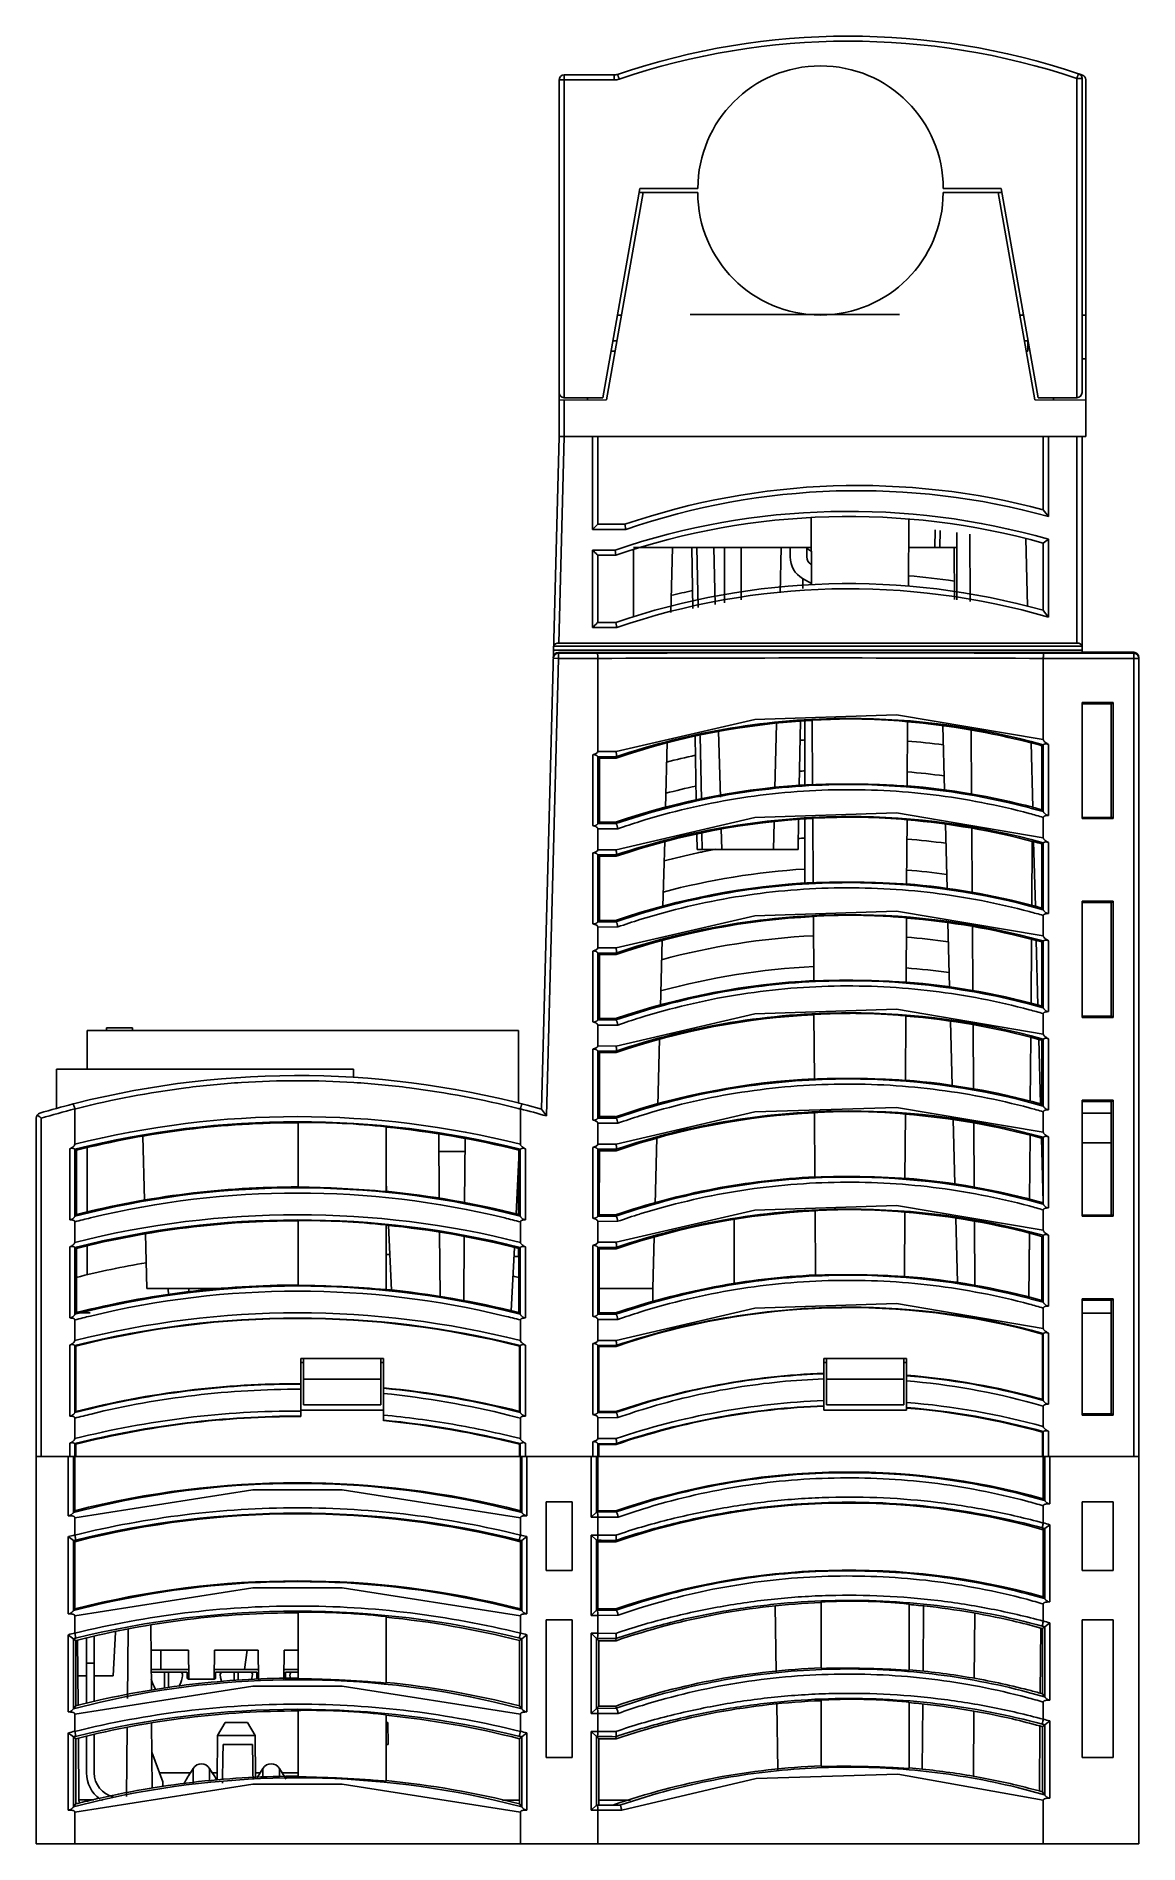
# Model space of a CAD drawing. Header units: millimetres. Extents: x 8.5 to 51.2, y 5.9 to 75.9.
import ezdxf

# ---------------------------------------------------------------- set-up
doc = ezdxf.new("R2010")
doc.units = ezdxf.units.MM
doc.header["$LTSCALE"] = 5.363944
doc.layers.get('0').update_dxf_attribs({"linetype": 'CONTINUOUS'})

msp = doc.modelspace()

# ---------------------------------------------------------------- linework, layer by layer
at = {"color": 7}
for p, q in [((28.947, 74.392), (28.947, 61.892)), ((28.947, 74.392), (30.881, 74.392)), ((30.881, 74.199), (30.881, 74.392)), ((48.797, 74.256), (48.797, 61.892)), ((48.997, 62.092), (48.997, 74.286)), ((28.747, 60.392), (28.747, 74.192)), ((30.881, 74.199), (28.947, 74.199)), ((49.147, 60.392), (49.147, 74.198)), ((31.875, 69.992), (30.447, 61.892)), ((30.581, 61.808), (31.998, 69.842)), ((34.117, 69.842), (31.849, 69.842)), ((34.122, 69.992), (31.875, 69.992)), ((45.895, 69.842), (43.617, 69.842)), ((45.869, 69.992), (43.622, 69.992)), ((45.746, 69.842), (47.163, 61.808)), ((47.297, 61.892), (45.869, 69.992)), ((33.823, 65.117), (41.931, 65.117)), ((46.719, 65.172), (46.719, 65.092)), ((31.011, 65.092), (31.16, 65.092)), ((46.584, 65.092), (46.733, 65.092)), ((49.147, 65.092), (48.997, 65.092)), ((30.984, 64.092), (30.835, 64.092)), ((46.897, 64.092), (46.76, 64.092)), ((46.897, 64.092), (46.897, 63.692)), ((30.913, 63.692), (30.764, 63.692)), ((46.897, 63.692), (46.831, 63.692)), ((49.147, 63.393), (48.997, 63.392)), ((49.147, 63.393), (48.997, 63.392)), ((28.747, 61.792), (30.581, 61.808)), ((30.447, 61.892), (28.947, 61.892)), ((28.947, 61.794), (28.947, 60.392)), ((29.847, 61.802), (29.847, 61.892)), ((49.147, 61.791), (47.163, 61.808)), ((48.797, 61.892), (47.297, 61.892)), ((47.897, 61.802), (47.897, 61.892)), ((28.065, 34.341), (28.747, 60.392)), ((28.738, 52.392), (28.947, 60.392)), ((49.147, 60.392), (28.747, 60.392)), ((30.047, 56.792), (30.047, 60.392)), ((30.247, 60.392), (30.247, 56.992)), ((47.497, 57.554), (47.497, 60.392)), ((47.697, 60.392), (47.697, 57.292)), ((48.797, 52.392), (48.797, 60.392)), ((48.997, 52.028), (48.997, 60.392)), ((31.33, 56.792), (30.047, 56.792)), ((30.247, 56.992), (31.297, 56.992)), ((31.297, 56.992), (31.33, 56.792)), ((38.506, 57.254), (38.521, 54.654)), ((42.287, 57.196), (42.272, 54.597)), ((43.309, 56.774), (43.297, 56.092)), ((43.497, 56.092), (43.509, 56.749)), ((31.632, 56.092), (38.513, 56.092)), ((31.632, 53.416), (31.632, 56.016)), ((33.134, 56.092), (33.068, 53.575)), ((33.886, 56.092), (33.927, 53.731)), ((34.127, 53.767), (34.086, 56.092)), ((34.795, 53.887), (34.738, 56.092)), ((35.157, 53.953), (35.157, 56.092)), ((35.797, 56.092), (35.797, 54.069)), ((37.304, 54.341), (37.35, 56.092)), ((37.697, 55.724), (37.697, 56.092)), ((38.337, 55.724), (38.337, 56.092)), ((38.514, 55.949), (38.337, 56.052)), ((42.281, 56.092), (44.152, 56.092)), ((44.04, 56.092), (44.057, 54.082)), ((44.152, 56.67), (44.152, 54.07)), ((44.669, 54.006), (44.652, 56.608)), ((44.668, 54.006), (44.652, 56.608)), ((46.885, 53.822), (46.816, 56.44)), ((47.497, 56.258), (47.697, 56.409)), ((47.497, 53.658), (47.497, 56.258)), ((47.697, 56.409), (47.697, 53.393)), ((30.047, 52.992), (30.047, 55.992)), ((30.047, 55.992), (30.914, 55.992)), ((30.247, 55.792), (30.247, 53.192)), ((30.947, 55.792), (30.247, 55.792)), ((30.947, 55.792), (30.914, 55.992)), ((38.497, 55.447), (38.517, 55.435)), ((38.521, 54.694), (38.177, 54.893)), ((38.187, 54.892), (38.18, 54.499)), ((30.98, 52.992), (30.047, 52.992)), ((30.247, 53.192), (30.947, 53.192)), ((30.947, 53.192), (30.98, 52.992)), ((28.722, 51.796), (28.522, 51.801)), ((48.997, 52.11), (28.53, 52.11)), ((28.537, 52.274), (48.994, 52.274)), ((28.723, 52.028), (28.722, 51.996)), ((28.722, 51.996), (28.722, 51.796)), ((28.722, 51.996), (30.224, 51.996)), ((28.723, 52.028), (48.997, 52.028)), ((48.797, 52.392), (28.738, 52.392)), ((47.52, 51.996), (50.997, 51.996)), ((48.997, 52.033), (50.997, 52.033)), ((50.997, 20.892), (50.997, 52.033)), ((51.197, 5.892), (51.197, 51.834)), ((28.258, 34.078), (28.722, 51.796)), ((30.247, 51.796), (28.722, 51.796)), ((30.247, 48.189), (30.247, 51.796)), ((51.197, 51.796), (47.497, 51.796)), ((47.497, 48.65), (47.497, 51.796)), ((50.197, 50.092), (48.997, 50.092)), ((48.997, 50.092), (48.997, 45.592)), ((48.997, 50.042), (50.147, 50.042)), ((50.127, 50.042), (50.127, 45.642)), ((50.197, 50.092), (50.147, 50.042)), ((50.197, 45.592), (50.197, 50.092)), ((30.957, 48.186), (36.321, 49.433)), ((37.106, 46.776), (37.171, 49.26)), ((38.091, 49.365), (38.047, 46.867)), ((38.267, 46.888), (38.267, 49.375)), ((38.552, 49.405), (39.973, 49.451)), ((38.552, 49.405), (38.566, 46.907)), ((39.972, 49.452), (40.001, 49.452)), ((42.242, 49.349), (42.228, 46.851)), ((43.606, 49.187), (43.671, 46.702)), ((44.717, 46.535), (44.701, 49.015)), ((44.717, 46.535), (44.701, 49.015)), ((32.937, 48.541), (32.87, 46.014)), ((34.014, 48.766), (34.057, 46.297)), ((34.256, 46.335), (34.213, 48.804)), ((34.991, 46.423), (34.924, 48.977)), ((47.089, 46.028), (47.023, 48.528)), ((47.494, 48.455), (47.44, 48.415)), ((47.44, 48.415), (47.44, 45.933)), ((47.494, 45.862), (47.494, 48.455)), ((47.694, 48.466), (47.694, 45.718)), ((30.05, 45.322), (30.05, 48.063)), ((30.247, 48.189), (30.957, 48.186)), ((30.251, 47.989), (30.251, 45.396)), ((30.308, 47.931), (30.251, 47.989)), ((30.308, 45.453), (30.308, 47.931)), ((30.308, 47.931), (30.957, 47.931)), ((30.948, 47.986), (30.957, 47.931)), ((31.842, 45.691), (30.946, 45.398)), ((30.957, 44.386), (36.321, 45.633)), ((38.024, 45.561), (38.004, 44.392)), ((38.267, 43.087), (38.267, 45.575)), ((38.574, 45.607), (39.973, 45.651)), ((38.574, 45.607), (38.588, 43.108)), ((39.971, 45.652), (40.006, 45.652)), ((42.22, 45.551), (42.206, 43.053)), ((47.493, 45.863), (46.981, 46.003)), ((47.44, 45.933), (47.493, 45.863)), ((47.494, 45.862), (47.493, 45.863)), ((47.497, 44.85), (47.497, 45.641)), ((50.147, 45.642), (48.997, 45.642)), ((48.997, 45.592), (50.197, 45.592)), ((50.147, 45.642), (50.197, 45.592)), ((31.021, 45.199), (30.247, 45.195)), ((30.247, 44.389), (30.247, 45.195)), ((30.251, 45.396), (30.308, 45.453)), ((30.946, 45.398), (30.251, 45.396)), ((30.937, 45.453), (30.308, 45.453)), ((30.946, 45.398), (30.937, 45.453)), ((34.08, 44.979), (34.09, 44.392)), ((34.29, 44.392), (34.279, 45.017)), ((35.044, 44.392), (35.023, 45.194)), ((37.044, 44.392), (37.072, 45.451)), ((43.706, 45.376), (43.771, 42.89)), ((44.744, 42.729), (44.726, 45.21)), ((44.743, 42.729), (44.726, 45.21)), ((30.05, 41.522), (30.05, 44.263)), ((30.247, 44.389), (30.957, 44.386)), ((30.251, 44.189), (30.251, 41.596)), ((30.307, 44.132), (30.251, 44.189)), ((30.307, 41.652), (30.307, 44.132)), ((30.307, 44.132), (30.957, 44.132)), ((30.948, 44.186), (30.957, 44.132)), ((32.836, 44.713), (32.77, 42.184)), ((34.09, 44.392), (38.004, 44.392)), ((47.065, 44.702), (47.048, 42.238)), ((47.065, 44.702), (47.048, 42.238)), ((47.189, 42.201), (47.124, 44.701)), ((47.494, 44.655), (47.44, 44.615)), ((47.44, 44.615), (47.44, 42.133)), ((47.494, 42.062), (47.494, 44.655)), ((47.694, 44.666), (47.694, 41.918)), ((47.493, 42.063), (46.981, 42.203)), ((47.44, 42.133), (47.493, 42.063)), ((47.494, 42.062), (47.493, 42.063)), ((50.197, 42.392), (48.997, 42.392)), ((48.997, 42.392), (48.997, 37.892)), ((48.997, 42.342), (50.147, 42.342)), ((50.127, 42.342), (50.127, 37.942)), ((50.147, 42.342), (50.197, 42.392)), ((50.197, 37.892), (50.197, 42.392)), ((31.021, 41.399), (30.247, 41.395)), ((30.247, 40.589), (30.247, 41.395)), ((30.251, 41.596), (30.307, 41.652)), ((30.946, 41.598), (30.251, 41.596)), ((30.937, 41.652), (30.307, 41.652)), ((30.946, 41.598), (30.937, 41.652)), ((31.842, 41.891), (30.946, 41.598)), ((30.957, 40.586), (36.321, 41.833)), ((38.595, 41.808), (38.61, 39.308)), ((39.971, 41.852), (40.011, 41.852)), ((42.198, 41.753), (42.184, 39.254)), ((43.806, 41.565), (43.871, 39.078)), ((44.769, 38.923), (44.752, 41.406)), ((44.77, 38.923), (44.753, 41.406)), ((47.497, 41.05), (47.497, 41.841)), ((32.736, 40.885), (32.669, 38.312)), ((47.039, 40.915), (47.022, 38.441)), ((47.039, 40.915), (47.022, 38.441)), ((47.289, 38.374), (47.224, 40.874)), ((47.494, 40.855), (47.44, 40.815)), ((47.44, 40.815), (47.44, 38.333)), ((47.494, 38.262), (47.494, 40.855)), ((47.694, 40.866), (47.694, 38.118)), ((30.05, 37.722), (30.05, 40.463)), ((30.247, 40.589), (30.957, 40.586)), ((30.307, 40.332), (30.251, 40.389)), ((30.251, 40.389), (30.251, 37.796)), ((30.306, 37.851), (30.307, 40.332)), ((30.307, 40.332), (30.957, 40.332)), ((30.948, 40.386), (30.957, 40.332)), ((30.251, 37.796), (30.306, 37.851)), ((30.937, 37.851), (30.306, 37.851)), ((30.946, 37.798), (30.937, 37.851)), ((31.842, 38.091), (30.946, 37.798)), ((30.957, 36.786), (36.321, 38.033)), ((38.617, 38.01), (38.632, 35.509)), ((39.971, 38.052), (40.017, 38.052)), ((42.176, 37.955), (42.162, 35.455)), ((47.493, 38.263), (46.981, 38.403)), ((47.44, 38.333), (47.493, 38.263)), ((47.494, 38.262), (47.493, 38.263)), ((47.497, 37.25), (47.497, 38.041)), ((50.147, 37.942), (48.997, 37.942)), ((48.997, 37.892), (50.197, 37.892)), ((50.197, 37.892), (50.147, 37.942)), ((10.477, 37.392), (10.477, 35.892)), ((27.177, 37.392), (10.477, 37.392)), ((11.227, 37.492), (11.227, 37.392)), ((12.227, 37.492), (11.227, 37.492)), ((12.227, 37.492), (12.227, 37.392)), ((27.177, 37.392), (27.177, 34.574)), ((31.021, 37.599), (30.247, 37.595)), ((30.247, 36.789), (30.247, 37.595)), ((30.946, 37.798), (30.251, 37.796)), ((43.905, 37.754), (43.971, 35.262)), ((44.796, 35.118), (44.778, 37.601)), ((44.796, 35.118), (44.779, 37.601)), ((47.013, 37.12), (46.995, 34.644)), ((47.012, 37.12), (46.995, 34.644)), ((30.05, 33.922), (30.05, 36.663)), ((30.247, 36.789), (30.957, 36.786)), ((30.306, 36.533), (30.251, 36.589)), ((30.251, 36.589), (30.251, 33.996)), ((30.306, 36.533), (30.957, 36.533)), ((30.306, 34.051), (30.306, 36.533)), ((30.948, 36.586), (30.957, 36.533)), ((32.636, 37.057), (32.569, 34.485)), ((47.389, 34.547), (47.324, 37.047)), ((47.494, 37.055), (47.44, 37.015)), ((47.44, 37.015), (47.44, 34.533)), ((47.494, 34.462), (47.494, 37.055)), ((47.694, 37.066), (47.694, 34.318)), ((9.287, 34.371), (9.287, 35.892)), ((20.787, 35.892), (9.287, 35.892)), ((20.787, 35.575), (20.787, 35.892)), ((10.05, 34.574), (9.924, 34.542)), ((9.997, 32.983), (9.997, 34.354)), ((27.32, 34.542), (27.194, 34.574)), ((27.247, 32.983), (27.247, 34.354)), ((28.065, 34.341), (28.258, 34.078)), ((47.493, 34.463), (46.981, 34.603)), ((47.44, 34.533), (47.476, 34.486)), ((47.494, 34.462), (47.493, 34.463)), ((50.197, 34.692), (48.997, 34.692)), ((48.997, 34.692), (48.997, 30.192)), ((48.997, 34.642), (50.147, 34.642)), ((50.127, 34.642), (50.127, 30.242)), ((50.147, 34.642), (50.197, 34.692)), ((50.197, 30.192), (50.197, 34.692)), ((8.497, 5.892), (8.497, 33.993)), ((8.537, 34.113), (8.579, 34.081)), ((8.579, 34.081), (8.634, 34.04)), ((8.634, 34.04), (8.697, 33.993)), ((8.697, 33.993), (8.697, 20.892)), ((18.647, 31.322), (18.647, 33.826)), ((22.047, 33.657), (22.047, 31.154)), ((31.021, 33.799), (30.247, 33.795)), ((30.247, 32.989), (30.247, 33.795)), ((30.251, 33.996), (30.306, 34.051)), ((30.946, 33.998), (30.251, 33.996)), ((30.937, 34.051), (30.306, 34.051)), ((30.946, 33.998), (30.937, 34.051)), ((31.842, 34.291), (30.946, 33.998)), ((30.957, 32.986), (36.321, 34.233)), ((38.639, 34.211), (38.654, 31.71)), ((42.155, 34.157), (42.14, 31.657)), ((44.005, 33.938), (44.071, 31.445)), ((44.823, 31.312), (44.805, 33.796)), ((44.824, 31.312), (44.805, 33.796)), ((47.497, 33.45), (47.497, 34.241)), ((50.127, 34.192), (48.997, 34.192)), ((12.697, 30.818), (12.633, 33.29)), ((24.085, 33.38), (24.107, 30.891)), ((25.107, 33.201), (25.085, 30.72)), ((30.247, 32.989), (30.957, 32.986)), ((32.536, 33.229), (32.468, 30.658)), ((46.985, 33.325), (46.967, 30.848)), ((46.986, 33.325), (46.968, 30.848)), ((47.424, 33.22), (47.44, 33.215)), ((47.49, 30.721), (47.424, 33.22)), ((47.494, 33.255), (47.44, 33.215)), ((47.44, 33.215), (47.44, 32.606)), ((47.494, 30.662), (47.494, 33.255)), ((47.694, 33.266), (47.694, 30.518)), ((50.127, 33.042), (48.997, 33.042)), ((9.8, 30.059), (9.8, 32.805)), ((10, 32.789), (10, 30.196)), ((10.054, 32.748), (10, 32.789)), ((10.054, 32.748), (10.053, 30.264)), ((10.477, 32.837), (10.477, 30.353)), ((25.103, 32.707), (24.091, 32.707)), ((27.19, 32.46), (27.082, 30.289)), ((27.244, 32.789), (27.19, 32.748)), ((27.191, 30.264), (27.19, 32.748)), ((27.244, 30.196), (27.244, 32.789)), ((27.444, 32.805), (27.444, 30.059)), ((30.05, 30.122), (30.05, 32.863)), ((30.306, 32.734), (30.251, 32.789)), ((30.251, 32.789), (30.251, 30.196)), ((30.305, 30.25), (30.306, 32.734)), ((30.306, 32.734), (30.957, 32.734)), ((30.948, 32.786), (30.957, 32.734)), ((22.047, 31.592), (22.069, 31.155)), ((27.177, 32.192), (27.177, 30.264)), ((47.493, 30.663), (46.981, 30.803)), ((10.001, 30.197), (10, 30.196)), ((10.586, 30.343), (10.001, 30.197)), ((10.001, 30.197), (10.053, 30.264)), ((27.243, 30.197), (26.658, 30.343)), ((27.191, 30.264), (27.243, 30.197)), ((27.244, 30.196), (27.243, 30.197)), ((30.251, 30.196), (30.305, 30.25)), ((30.946, 30.198), (30.251, 30.196)), ((30.937, 30.25), (30.305, 30.25)), ((30.946, 30.198), (30.937, 30.25)), ((31.842, 30.491), (30.946, 30.198)), ((30.957, 29.186), (36.321, 30.433)), ((38.661, 30.412), (38.675, 27.911)), ((42.133, 30.359), (42.118, 27.858)), ((44.105, 30.12), (44.171, 27.626)), ((47.494, 30.662), (47.493, 30.663)), ((47.497, 29.65), (47.497, 30.441)), ((50.147, 30.242), (48.997, 30.242)), ((48.997, 30.192), (50.197, 30.192)), ((50.197, 30.192), (50.147, 30.242)), ((9.997, 29.183), (9.997, 29.977)), ((12.787, 27.392), (12.732, 29.511)), ((18.647, 27.522), (18.647, 30.026)), ((22.047, 29.857), (22.047, 27.354)), ((22.135, 29.838), (22.26, 27.335)), ((24.119, 29.575), (24.14, 27.085)), ((25.074, 29.408), (25.052, 26.925)), ((27.247, 29.183), (27.247, 29.977)), ((31.021, 29.999), (30.247, 29.995)), ((30.247, 29.189), (30.247, 29.995)), ((32.435, 29.401), (32.383, 27.392)), ((35.527, 30.078), (35.527, 27.574)), ((44.851, 27.506), (44.833, 29.992)), ((44.852, 27.506), (44.834, 29.992)), ((46.958, 29.531), (46.939, 27.056)), ((46.958, 29.488), (46.939, 27.056)), ((47.494, 29.455), (47.439, 29.414)), ((47.439, 29.414), (47.439, 26.934)), ((47.494, 26.862), (47.494, 29.455)), ((47.694, 29.466), (47.694, 26.718)), ((9.8, 26.259), (9.8, 29.005)), ((10, 28.989), (10, 26.396)), ((10.053, 28.948), (10, 28.989)), ((10.053, 28.948), (10.053, 26.464)), ((10.477, 29.038), (10.477, 27.923)), ((27.017, 28.988), (26.894, 26.531)), ((27.177, 28.948), (27.177, 28.642)), ((27.244, 28.989), (27.191, 28.948)), ((27.191, 26.464), (27.191, 28.948)), ((27.244, 26.396), (27.244, 28.989)), ((27.444, 29.005), (27.444, 26.259)), ((30.05, 26.322), (30.05, 29.063)), ((30.247, 29.189), (30.957, 29.186)), ((30.305, 28.934), (30.251, 28.989)), ((30.251, 28.989), (30.251, 26.396)), ((30.305, 28.934), (30.957, 28.934)), ((30.305, 26.45), (30.305, 28.934)), ((30.948, 28.986), (30.957, 28.934)), ((27.191, 28.642), (27, 28.642)), ((15.586, 27.392), (12.787, 27.392)), ((13.614, 27.392), (13.616, 27.148)), ((14.412, 27.246), (14.408, 27.392)), ((32.383, 27.392), (30.251, 27.392)), ((32.383, 27.392), (32.383, 26.836)), ((31.842, 26.691), (30.946, 26.398)), ((30.957, 25.386), (36.321, 26.633)), ((47.493, 26.863), (46.981, 27.003)), ((47.439, 26.934), (47.493, 26.863)), ((47.494, 26.862), (47.493, 26.863)), ((47.497, 25.85), (47.497, 26.641)), ((50.197, 26.992), (48.997, 26.992)), ((48.997, 26.992), (48.997, 22.492)), ((48.997, 26.942), (50.147, 26.942)), ((50.127, 26.942), (50.127, 22.542)), ((50.147, 26.942), (50.197, 26.992)), ((50.197, 22.492), (50.197, 26.992)), ((9.997, 25.383), (9.997, 26.177)), ((10.001, 26.397), (10, 26.396)), ((10.586, 26.543), (10.001, 26.397)), ((10.001, 26.397), (10.053, 26.464)), ((10.586, 26.451), (10.053, 26.451)), ((27.243, 26.397), (26.658, 26.543)), ((27.191, 26.464), (27.243, 26.397)), ((27.244, 26.396), (27.243, 26.397)), ((27.247, 25.383), (27.247, 26.177)), ((31.021, 26.199), (30.247, 26.195)), ((30.247, 25.389), (30.247, 26.195)), ((30.251, 26.396), (30.305, 26.45)), ((30.946, 26.398), (30.251, 26.396)), ((30.937, 26.45), (30.305, 26.45)), ((30.946, 26.398), (30.937, 26.45)), ((50.127, 26.442), (48.997, 26.442)), ((9.8, 22.459), (9.8, 25.205)), ((27.444, 25.205), (27.444, 22.459)), ((30.05, 22.522), (30.05, 25.263)), ((30.247, 25.389), (30.957, 25.386)), ((47.494, 25.655), (47.461, 25.631)), ((47.461, 25.631), (47.461, 23.105)), ((47.494, 23.062), (47.494, 25.655)), ((47.694, 25.666), (47.694, 22.918)), ((10, 25.189), (10.033, 25.164)), ((10, 25.189), (10, 22.596)), ((10.033, 25.164), (10.033, 22.638)), ((18.747, 24.692), (21.947, 24.692)), ((18.747, 22.438), (18.747, 24.692)), ((18.847, 24.534), (18.747, 24.534)), ((18.847, 24.692), (18.847, 22.892)), ((21.847, 22.892), (21.847, 24.692)), ((21.947, 24.534), (21.847, 24.534)), ((21.947, 22.279), (21.947, 24.692)), ((27.244, 25.189), (27.211, 25.164)), ((27.211, 22.638), (27.211, 25.164)), ((27.244, 22.596), (27.244, 25.189)), ((30.251, 25.189), (30.283, 25.156)), ((30.251, 25.189), (30.251, 22.596)), ((30.283, 25.156), (30.953, 25.156)), ((30.283, 22.628), (30.283, 25.156)), ((30.948, 25.186), (30.953, 25.156)), ((38.997, 24.692), (42.197, 24.692)), ((38.997, 22.692), (38.997, 24.692)), ((39.097, 24.534), (38.997, 24.534)), ((39.097, 24.692), (39.097, 22.892)), ((42.097, 22.892), (42.097, 24.692)), ((42.197, 24.534), (42.097, 24.534)), ((42.197, 22.692), (42.197, 24.692)), ((18.847, 23.892), (21.847, 23.892)), ((39.097, 23.892), (42.097, 23.892)), ((47.493, 23.063), (47.186, 23.148)), ((47.461, 23.105), (47.493, 23.063)), ((10.001, 22.597), (10, 22.596)), ((10.587, 22.743), (10.001, 22.597)), ((10.001, 22.597), (10.033, 22.638)), ((21.947, 22.692), (18.747, 22.692)), ((18.847, 22.892), (21.847, 22.892)), ((27.243, 22.597), (26.877, 22.69)), ((27.211, 22.638), (27.243, 22.597)), ((27.244, 22.596), (27.243, 22.597)), ((30.251, 22.596), (30.283, 22.628)), ((30.946, 22.598), (30.251, 22.596)), ((30.941, 22.628), (30.283, 22.628)), ((30.946, 22.598), (30.941, 22.628)), ((32.266, 23.018), (30.946, 22.598)), ((42.197, 22.692), (38.997, 22.692)), ((39.097, 22.892), (42.097, 22.892)), ((47.494, 23.062), (47.493, 23.063)), ((47.497, 22.05), (47.497, 22.841)), ((48.997, 22.542), (50.147, 22.542)), ((48.997, 22.492), (50.197, 22.492)), ((50.197, 22.492), (50.147, 22.542)), ((9.997, 21.583), (9.997, 22.377)), ((27.247, 21.583), (27.247, 22.377)), ((31.021, 22.399), (30.247, 22.395)), ((30.247, 21.589), (30.247, 22.395)), ((47.494, 21.855), (47.461, 21.831)), ((47.461, 21.831), (47.461, 20.892)), ((47.494, 20.892), (47.494, 21.855)), ((47.694, 21.866), (47.694, 20.892)), ((9.8, 20.892), (9.8, 21.405)), ((10, 21.389), (10.033, 21.364)), ((10, 21.389), (10, 20.892)), ((10.033, 21.364), (10.033, 20.892)), ((27.244, 21.389), (27.211, 21.364)), ((27.211, 20.892), (27.211, 21.364)), ((27.244, 20.892), (27.244, 21.389)), ((27.444, 21.405), (27.444, 20.892)), ((30.05, 20.892), (30.05, 21.463)), ((30.247, 21.589), (30.957, 21.586)), ((30.251, 21.389), (30.25, 20.892)), ((30.251, 21.389), (30.283, 21.356)), ((30.283, 21.356), (30.953, 21.356)), ((30.283, 20.892), (30.283, 21.356)), ((30.948, 21.386), (30.953, 21.356)), ((8.497, 20.892), (51.197, 20.892)), ((9.743, 18.6), (9.743, 20.892)), ((9.943, 20.892), (9.943, 18.723)), ((9.997, 18.792), (9.997, 20.892)), ((27.247, 20.892), (27.247, 18.792)), ((27.301, 18.723), (27.301, 20.892)), ((27.501, 20.892), (27.501, 18.6)), ((29.993, 18.538), (29.993, 20.892)), ((30.193, 20.892), (30.193, 18.738)), ((30.247, 18.792), (30.247, 20.892)), ((47.497, 20.892), (47.497, 19.258)), ((47.551, 20.892), (47.551, 19.187)), ((47.751, 20.892), (47.751, 19.058)), ((20.35, 19.602), (27.247, 18.518)), ((10.994, 18.982), (9.944, 18.723)), ((27.301, 18.723), (26.25, 18.982)), ((29.247, 19.132), (28.247, 19.132)), ((28.247, 16.472), (28.247, 19.132)), ((29.247, 16.472), (29.247, 19.132)), ((31.936, 19.064), (30.955, 18.743)), ((47.55, 19.187), (46.878, 19.372)), ((47.497, 19.258), (47.551, 19.187)), ((47.497, 18.322), (47.497, 18.981)), ((50.197, 19.132), (48.997, 19.132)), ((48.997, 19.132), (48.997, 16.472)), ((50.197, 16.472), (50.197, 19.132)), ((9.943, 18.723), (9.997, 18.792)), ((9.997, 17.854), (9.997, 18.518)), ((27.247, 18.792), (27.301, 18.723)), ((27.247, 17.854), (27.247, 18.518)), ((30.193, 18.738), (29.993, 18.538)), ((30.247, 18.538), (29.993, 18.538)), ((30.193, 18.738), (30.247, 18.792)), ((30.193, 18.738), (30.224, 18.738)), ((30.957, 18.743), (30.224, 18.738)), ((30.947, 18.792), (30.247, 18.792)), ((31.03, 18.543), (30.247, 18.538)), ((30.247, 17.846), (30.247, 18.538)), ((30.955, 18.743), (30.947, 18.792)), ((47.751, 18.25), (47.551, 18.099)), ((47.751, 18.25), (47.751, 15.258)), ((9.943, 17.634), (9.743, 17.789)), ((9.743, 14.8), (9.743, 17.789)), ((9.943, 17.634), (9.943, 14.923)), ((9.997, 17.592), (9.943, 17.634)), ((9.997, 14.992), (9.997, 17.592)), ((27.301, 17.634), (27.247, 17.592)), ((27.247, 17.592), (27.247, 14.992)), ((27.501, 17.789), (27.301, 17.634)), ((27.301, 14.923), (27.301, 17.634)), ((27.501, 17.789), (27.501, 14.8)), ((30.247, 17.846), (29.993, 17.846)), ((29.993, 14.738), (29.993, 17.846)), ((30.193, 17.646), (29.993, 17.846)), ((30.224, 17.646), (30.193, 17.646)), ((30.193, 17.646), (30.247, 17.592)), ((30.193, 17.646), (30.193, 14.938)), ((30.247, 17.846), (30.948, 17.842)), ((30.247, 17.592), (30.947, 17.592)), ((30.247, 14.992), (30.247, 17.592)), ((30.939, 17.642), (30.947, 17.592)), ((47.509, 18.067), (47.497, 18.058)), ((47.497, 18.058), (47.497, 15.458)), ((47.551, 18.099), (47.509, 18.067)), ((47.551, 18.099), (47.551, 15.387)), ((28.247, 16.472), (29.247, 16.472)), ((48.997, 16.472), (50.197, 16.472)), ((20.35, 15.802), (27.247, 14.718)), ((46.878, 15.572), (47.55, 15.387)), ((47.497, 15.458), (47.551, 15.387)), ((9.943, 14.923), (9.997, 14.992)), ((10.994, 15.182), (9.944, 14.923)), ((9.997, 14.054), (9.997, 14.718)), ((18.647, 12.288), (18.647, 14.86)), ((27.301, 14.923), (26.25, 15.182)), ((27.247, 14.992), (27.301, 14.923)), ((27.247, 14.054), (27.247, 14.718)), ((30.193, 14.938), (29.993, 14.738)), ((30.247, 14.738), (29.993, 14.738)), ((30.247, 14.992), (30.193, 14.938)), ((30.193, 14.938), (30.224, 14.938)), ((30.957, 14.943), (30.224, 14.938)), ((30.947, 14.992), (30.247, 14.992)), ((31.03, 14.743), (30.247, 14.738)), ((30.247, 14.046), (30.247, 14.738)), ((30.955, 14.943), (30.947, 14.992)), ((30.955, 14.943), (31.936, 15.264)), ((37.113, 15.099), (37.157, 12.555)), ((38.897, 12.685), (38.897, 15.258)), ((42.269, 15.184), (42.297, 15.181)), ((42.297, 15.181), (42.297, 12.609)), ((42.842, 12.568), (42.864, 15.095)), ((44.844, 14.814), (44.822, 12.29)), ((47.497, 14.522), (47.497, 15.181)), ((11.476, 12.392), (11.569, 14.088)), ((12.056, 14.19), (12.033, 11.526)), ((12.936, 14.372), (12.958, 11.848)), ((22.047, 14.692), (22.047, 12.12)), ((29.247, 14.562), (28.247, 14.562)), ((28.247, 9.242), (28.247, 14.562)), ((29.247, 9.242), (29.247, 14.562)), ((30.247, 14.046), (29.993, 14.046)), ((29.993, 10.938), (29.993, 14.046)), ((30.193, 13.846), (29.993, 14.046)), ((30.247, 14.046), (30.948, 14.042)), ((47.4, 14.249), (47.378, 11.728)), ((47.4, 14.249), (47.443, 14.237)), ((47.443, 14.237), (47.462, 14.231)), ((47.462, 14.231), (47.461, 11.705)), ((47.491, 14.254), (47.462, 14.231)), ((47.551, 14.299), (47.491, 14.254)), ((47.751, 14.45), (47.551, 14.299)), ((47.551, 14.299), (47.551, 11.587)), ((47.751, 14.45), (47.751, 11.458)), ((50.197, 14.562), (48.997, 14.562)), ((48.997, 14.562), (48.997, 9.242)), ((50.197, 9.242), (50.197, 14.562)), ((9.973, 13.811), (9.743, 13.989)), ((9.743, 11), (9.743, 13.989)), ((9.943, 13.834), (9.943, 11.123)), ((10.032, 13.765), (9.973, 13.811)), ((10.032, 13.765), (10.098, 13.781)), ((10.033, 11.238), (10.032, 13.765)), ((10.098, 13.781), (10.12, 11.26)), ((10.447, 11.328), (10.447, 13.854)), ((10.747, 11.391), (10.747, 13.917)), ((12.945, 13.392), (14.397, 13.392)), ((13.323, 13.392), (13.326, 12.642)), ((14.397, 13.392), (14.407, 12.264)), ((15.397, 13.392), (15.387, 12.264)), ((15.397, 13.392), (17.097, 13.392)), ((16.662, 13.392), (16.562, 12.642)), ((17.097, 13.392), (17.107, 12.264)), ((18.097, 13.392), (18.087, 12.264)), ((18.097, 13.392), (18.647, 13.392)), ((27.211, 11.238), (27.212, 13.765)), ((27.301, 13.834), (27.212, 13.765)), ((27.501, 13.989), (27.301, 13.834)), ((27.301, 11.123), (27.301, 13.834)), ((27.501, 13.989), (27.501, 11)), ((30.224, 13.846), (30.193, 13.846)), ((30.193, 13.846), (30.282, 13.757)), ((30.193, 13.846), (30.193, 11.138)), ((30.282, 13.757), (30.953, 13.757)), ((30.282, 13.757), (30.283, 11.228)), ((30.939, 13.842), (30.953, 13.757)), ((10.747, 12.892), (10.447, 12.892)), ((12.951, 12.642), (14.404, 12.642)), ((15.39, 12.642), (17.104, 12.642)), ((18.09, 12.642), (18.647, 12.642)), ((10.11, 12.392), (10.447, 12.392)), ((10.747, 12.392), (11.476, 12.392)), ((12.952, 12.542), (14.347, 12.542)), ((13.468, 11.91), (13.468, 12.542)), ((13.626, 12.542), (13.626, 11.93)), ((14.347, 12.316), (14.347, 12.542)), ((14.447, 12.265), (15.347, 12.265)), ((15.447, 12.542), (17.047, 12.542)), ((15.447, 12.542), (15.447, 12.316)), ((16.168, 12.21), (16.168, 12.542)), ((16.326, 12.542), (16.326, 12.217)), ((17.047, 12.316), (17.047, 12.542)), ((18.147, 12.542), (18.647, 12.542)), ((18.147, 12.542), (18.147, 12.316)), ((20.35, 12.002), (27.247, 10.918)), ((9.943, 11.123), (10.033, 11.238)), ((10.994, 11.382), (9.944, 11.123)), ((10.12, 11.26), (10.033, 11.238)), ((27.301, 11.123), (26.25, 11.382)), ((27.211, 11.238), (27.301, 11.123)), ((30.283, 11.228), (30.193, 11.138)), ((30.941, 11.228), (30.283, 11.228)), ((30.955, 11.143), (30.941, 11.228)), ((30.955, 11.143), (31.936, 11.464)), ((37.179, 11.286), (37.223, 8.761)), ((38.897, 8.885), (38.897, 11.458)), ((42.269, 11.384), (42.297, 11.381)), ((42.297, 11.381), (42.297, 8.809)), ((42.809, 8.773), (42.831, 11.298)), ((46.878, 11.772), (47.55, 11.587)), ((47.461, 11.705), (47.551, 11.587)), ((47.497, 10.722), (47.497, 11.381)), ((9.997, 10.254), (9.997, 10.918)), ((12.969, 10.576), (12.991, 8.054)), ((15.521, 10.092), (15.815, 10.592)), ((16.679, 10.592), (15.815, 10.592)), ((16.679, 10.592), (16.973, 10.092)), ((18.647, 8.488), (18.647, 11.06)), ((22.047, 10.892), (22.047, 8.32)), ((22.119, 10.592), (22.047, 10.592)), ((22.119, 10.592), (22.127, 9.742)), ((27.247, 10.254), (27.247, 10.918)), ((29.993, 10.938), (30.193, 11.138)), ((30.247, 10.938), (29.993, 10.938)), ((30.193, 11.138), (30.224, 11.138)), ((30.957, 11.143), (30.224, 11.138)), ((31.03, 10.943), (30.247, 10.938)), ((30.247, 10.246), (30.247, 10.938)), ((44.811, 11.02), (44.789, 8.497)), ((47.751, 10.65), (47.551, 10.499)), ((47.751, 10.65), (47.751, 7.658)), ((9.943, 10.034), (9.743, 10.189)), ((9.743, 7.2), (9.743, 10.189)), ((9.943, 10.034), (9.943, 7.323)), ((10.003, 9.987), (9.943, 10.034)), ((10.033, 9.964), (10.003, 9.987)), ((10.034, 7.439), (10.033, 9.964)), ((10.131, 9.989), (10.152, 7.59)), ((10.447, 8.642), (10.447, 10.054)), ((10.747, 8.642), (10.747, 10.117)), ((12.023, 10.382), (12, 7.722)), ((15.505, 8.361), (15.521, 10.092)), ((15.521, 10.092), (16.973, 10.092)), ((16.973, 10.092), (16.988, 8.445)), ((27.211, 9.964), (27.21, 7.439)), ((27.301, 10.034), (27.211, 9.964)), ((27.501, 10.189), (27.301, 10.034)), ((27.301, 7.323), (27.301, 10.034)), ((27.501, 10.189), (27.501, 7.2)), ((30.247, 10.246), (29.993, 10.246)), ((29.993, 7.192), (29.993, 10.246)), ((30.193, 10.046), (29.993, 10.246)), ((30.224, 10.046), (30.193, 10.046)), ((30.193, 10.046), (30.283, 9.956)), ((30.193, 10.046), (30.193, 7.392)), ((30.247, 10.246), (30.948, 10.242)), ((30.283, 9.956), (30.953, 9.956)), ((30.283, 9.956), (30.284, 7.392)), ((30.939, 10.042), (30.953, 9.956)), ((47.367, 10.457), (47.345, 7.938)), ((47.442, 10.436), (47.461, 10.431)), ((47.461, 10.431), (47.46, 7.907)), ((47.491, 10.453), (47.461, 10.431)), ((47.551, 10.499), (47.491, 10.453)), ((47.551, 10.499), (47.551, 7.787)), ((12.979, 9.44), (13.397, 8.292)), ((15.737, 9.742), (16.875, 9.742)), ((22.047, 9.742), (22.127, 9.742)), ((28.247, 9.242), (29.247, 9.242)), ((48.997, 9.242), (50.197, 9.242)), ((13.268, 8.646), (14.475, 8.646)), ((14.58, 8.809), (14.475, 8.646)), ((14.58, 8.248), (14.58, 8.809)), ((15.214, 8.809), (15.319, 8.646)), ((15.214, 8.809), (15.214, 8.326)), ((15.319, 8.646), (15.508, 8.646)), ((16.986, 8.646), (17.175, 8.646)), ((17.28, 8.809), (17.175, 8.646)), ((17.28, 8.456), (17.28, 8.809)), ((17.914, 8.809), (18.019, 8.646)), ((17.914, 8.809), (17.914, 8.481)), ((18.019, 8.646), (18.647, 8.646)), ((41.869, 8.594), (47.497, 7.581)), ((13.397, 8.292), (13.397, 8.104)), ((15.709, 8.238), (15.711, 8.316)), ((15.711, 8.239), (15.711, 8.316)), ((20.35, 8.202), (27.247, 7.118)), ((31.098, 7.392), (32.365, 7.791)), ((46.449, 8.081), (47.55, 7.787)), ((47.46, 7.907), (47.49, 7.867)), ((47.49, 7.867), (47.551, 7.787)), ((9.943, 7.323), (10.034, 7.439)), ((10.994, 7.582), (9.944, 7.323)), ((9.997, 5.892), (9.997, 7.118)), ((10.152, 7.59), (10.733, 7.59)), ((27.301, 7.323), (26.25, 7.582)), ((26.553, 7.589), (27.21, 7.589)), ((27.21, 7.439), (27.301, 7.323)), ((27.247, 5.892), (27.247, 7.118)), ((29.993, 7.192), (30.193, 7.392)), ((31.172, 7.192), (29.993, 7.192)), ((31.098, 7.392), (30.193, 7.392)), ((30.247, 5.892), (30.247, 7.192)), ((30.284, 7.589), (31.507, 7.589)), ((47.497, 5.892), (47.497, 7.581)), ((8.497, 5.892), (51.197, 5.892))]:
    msp.add_line(p, q, dxfattribs=at)
for points in [[(36.321, 49.433), (41.809, 49.612), (47.497, 48.65)], [(36.321, 45.633), (41.809, 45.812), (47.497, 44.85)], [(36.321, 41.833), (41.809, 42.012), (47.497, 41.05)], [(36.321, 38.033), (41.809, 38.212), (47.497, 37.25)], [(36.321, 34.233), (41.809, 34.412), (47.497, 33.45)], [(36.321, 30.433), (41.809, 30.612), (47.497, 29.65)], [(36.321, 26.633), (41.809, 26.812), (47.497, 25.85)], [(9.997, 18.518), (16.894, 19.602), (20.35, 19.602)], [(9.997, 14.718), (16.894, 15.802), (20.35, 15.802)], [(9.997, 10.918), (16.894, 12.002), (20.35, 12.002)], [(31.172, 7.192), (36.38, 8.426), (41.869, 8.594)], [(9.997, 7.118), (16.894, 8.202), (20.35, 8.202)]]:
    msp.add_lwpolyline(points, dxfattribs=at)
for centre, radius, start, end in [((39.972, 47.992), 27.9, 71.42234, 108.7381), ((39.972, 47.999), 27.7, 71.42238, 108.73805), ((28.947, 74.192), 0.2, 90, 180), ((30.881, 74.792), 0.4, 270, 288.7381), ((30.881, 74.799), 0.6, 269.99692, 288.74118), ((38.872, 69.992), 4.75, 0, 180), ((48.797, 74.249), 0.2, 0, 71.42234), ((39.972, 47.992), 27.9, 71.09471, 71.36936), ((48.947, 74.198), 0.2, 0, 71.09471), ((38.867, 69.842), 4.75, 180, 360), ((28.947, 62.092), 0.2, 180, 270), ((48.797, 62.092), 0.2, 270, 360), ((40.322, 30.592), 27.9, 75.09781, 108.87324), ((40.322, 30.592), 27.7, 74.55895, 108.94187), ((39.972, 29.392), 28.1, 74.04321, 108.80534), ((-31.792, -3.307), 99.954, 37.32009, 37.50878), ((39.972, 29.392), 27.9, 74.35272, 108.87324), ((38.657, 55.724), 0.96, 180, 240), ((38.657, 55.724), 0.32, 180, 240), ((39.972, 26.792), 27.9, 74.35272, 108.87324), ((39.975, 27.135), 27.957, 81.61436, 85.28207), ((39.972, 26.792), 27.7, 73.8065, 108.94187), ((39.979, 27.184), 27.909, 102.54914, 104.31215), ((-31.824, -6.409), 99.498, 36.94445, 37.13565), ((28.722, 51.796), 0.2, 89.99741, 178.50238), ((39.987, 21.229), 28.243, 74.58552, 90.03009), ((40.03, 25.396), 24.057, 88.59023, 90.07031), ((40.042, 25.827), 23.625, 87.50972, 88.59412), ((39.978, 20.779), 27.911, 93.53142, 93.90727), ((39.969, 20.674), 28.016, 82.49893, 85.35497), ((39.972, 21.592), 27.843, 74.44123, 75.32995), ((39.976, 20.797), 27.893, 102.32427, 104.67141), ((39.977, 19.594), 27.898, 93.50793, 93.95019), ((39.958, 19.339), 27.574, 75.2446, 89.97063), ((39.969, 19.481), 28.012, 82.4338, 85.36928), ((39.976, 19.599), 27.893, 102.28062, 104.73902), ((39.987, 17.429), 28.243, 74.58552, 90.03009), ((40.03, 21.598), 24.054, 88.59773, 90.05738), ((40.042, 22.016), 23.636, 87.5111, 88.60148), ((39.948, 19.592), 27.121, 73.83753, 75.02454), ((39.972, 18.992), 27.957, 74.50597, 75.25213), ((39.971, 19.548), 27.167, 107.33029, 109.23428), ((39.978, 16.978), 27.912, 93.51647, 94.04445), ((39.97, 16.889), 28.002, 82.29232, 85.40033), ((39.976, 16.994), 27.896, 102.13226, 104.88598), ((39.975, 16.999), 27.892, 101.72807, 102.13185), ((39.976, 16.997), 27.893, 100.67034, 101.72806), ((39.972, 17.792), 27.843, 74.44123, 75.11671), ((39.976, 15.797), 27.895, 93.51421, 104.95341), ((39.971, 15.694), 27.998, 82.22717, 85.41464), ((39.958, 15.539), 27.574, 75.2446, 89.97063), ((39.972, 15.192), 27.957, 74.50597, 75.03967), ((39.971, 15.748), 27.167, 107.33029, 109.23428), ((39.972, 19.777), 22.074, 92.19043, 93.57535), ((40.027, 18.437), 23.415, 90.13549, 92.1984), ((39.987, 13.629), 28.243, 74.58552, 90.03009), ((40.03, 17.8), 24.052, 88.60508, 90.04452), ((40.041, 18.205), 23.647, 87.51172, 88.60867), ((39.948, 15.792), 27.121, 73.83753, 75.02454), ((39.976, 13.194), 27.896, 92.82839, 105.1004), ((39.972, 13.101), 27.989, 82.08564, 85.44568), ((39.972, 13.992), 27.843, 74.44123, 74.90324), ((39.984, 12), 27.896, 92.83012, 105.18426), ((39.958, 11.739), 27.574, 75.2446, 89.97063), ((39.98, 11.911), 27.986, 82.03672, 85.47576), ((39.971, 11.948), 27.167, 107.33029, 109.23428), ((39.975, 15.913), 22.138, 92.15363, 93.51659), ((40.027, 14.627), 23.425, 90.13629, 92.16124), ((39.987, 9.829), 28.243, 74.58552, 90.03009), ((40.03, 14.003), 24.05, 88.61228, 90.03174), ((40.041, 14.395), 23.658, 87.51152, 88.61572), ((39.948, 11.992), 27.121, 73.83753, 75.02454), ((39.972, 11.392), 27.957, 74.50597, 74.82698), ((39.972, 10.192), 27.843, 74.44123, 74.68953), ((18.622, 0.72), 34.922, 74.312, 104.20842), ((39.958, 7.939), 27.574, 75.2446, 89.97063), ((18.622, 0.72), 34.922, 104.42241, 106.60924), ((18.622, 0.72), 34.722, 104.383, 106.60924), ((18.79, 0), 35.456, 104.2221, 104.3591), ((18.398, -0.25), 35.712, 75.65252, 75.78852), ((18.622, 0.72), 34.722, 73.88775, 75.617), ((39.948, 8.192), 27.121, 73.83753, 75.02454), ((39.972, 7.592), 27.957, 74.50597, 74.61405), ((8.697, 33.993), 0.2, 106.60924, 180), ((18.622, -1.253), 35.306, 75.85984, 104.14016), ((18.622, -1.622), 35.475, 75.93443, 104.06568), ((39.971, 8.148), 27.167, 107.33029, 109.23428), ((39.978, 12.052), 22.199, 92.11804, 93.4581), ((40.027, 10.818), 23.434, 90.13703, 92.12533), ((40.031, 10.728), 23.524, 90.02212, 90.14727), ((39.987, 6.029), 28.243, 74.58552, 90.03009), ((40.03, 10.205), 24.047, 88.61933, 90.01904), ((40.041, 10.584), 23.668, 87.51041, 88.62262), ((39.958, 4.139), 27.574, 75.2446, 89.97063), ((18.622, -3.101), 34.396, 76.48936, 103.51071), ((18.622, -2.746), 33.841, 76.29369, 103.70637), ((18.622, -5.053), 35.306, 75.85984, 104.14016), ((18.62, -2.75), 33.845, 103.70104, 104.76021), ((18.617, -2.778), 33.873, 75.2403, 76.29869), ((39.971, 4.348), 27.167, 107.33029, 109.23428), ((39.999, 7.864), 22.588, 91.1703, 93.39565), ((40.031, 6.688), 23.765, 90.14286, 91.19021), ((39.987, 2.229), 28.243, 74.58552, 90.03009), ((40.03, 6.409), 24.043, 88.65057, 90.13882), ((40.04, 6.762), 23.69, 86.2526, 88.654), ((40.103, 7.793), 22.658, 84.86088, 86.24163), ((39.948, 4.392), 27.121, 73.83753, 75.02454), ((18.622, -5.422), 35.475, 75.93443, 104.06568), ((18.622, -6.03), 34.922, 84.13349, 84.371), ((18.622, -6.03), 34.922, 99.66378, 104.20608), ((18.622, -6.901), 34.396, 76.48936, 103.51071), ((18.622, -6.03), 34.922, 75.79418, 76.18339), ((39.958, 0.339), 27.574, 75.2446, 89.97063), ((18.622, -6.546), 33.841, 76.29369, 103.70637), ((39.972, -1.208), 27.864, 74.40851, 108.88546), ((39.987, -1.571), 28.243, 74.58552, 90.03009), ((39.948, 0.592), 27.121, 73.83753, 75.02454), ((18.622, -8.853), 35.306, 75.85984, 104.14016), ((18.62, -6.55), 33.845, 103.70104, 104.76021), ((18.622, -9.222), 35.475, 75.93443, 104.06568), ((18.622, -8.646), 34.884, 75.74601, 104.25399), ((18.617, -6.578), 33.873, 75.2403, 76.29869), ((39.971, 0.548), 27.167, 107.33029, 109.23428), ((39.972, -3.808), 27.936, 92.00004, 108.86104), ((39.972, -3.808), 27.936, 74.44947, 85.43166), ((39.958, -3.461), 27.573, 74.80285, 85.34197), ((39.951, -3.184), 27.097, 74.62493, 85.24549), ((18.622, -11.246), 34.956, 89.79511, 104.22419), ((18.622, -11.246), 34.956, 75.77581, 84.54176), ((18.622, -10.7), 34.395, 76.11273, 84.45264), ((18.621, -10.354), 33.849, 75.96304, 84.36065), ((18.62, -10.352), 33.846, 103.65965, 104.7602), ((18.622, -13.018), 35.472, 89.79769, 104.06677), ((18.622, -12.446), 34.884, 89.79469, 104.25399), ((18.622, -10.358), 33.852, 75.24007, 75.96743), ((39.984, -5.356), 28.227, 92.00504, 108.67073), ((39.972, -5.008), 27.864, 92.00518, 108.88546), ((39.971, -3.253), 27.168, 106.35284, 109.23425), ((39.979, -5.089), 28.16, 74.51688, 85.48343), ((39.987, -5.368), 28.24, 74.58503, 85.51231), ((39.972, -5.008), 27.864, 74.40851, 85.4199), ((39.952, -3.191), 27.103, 73.83726, 74.63153), ((18.623, -13.013), 35.466, 75.93265, 84.62251), ((18.622, -12.446), 34.884, 75.74601, 84.53053), ((18.622, -15.046), 34.92, 75.70035, 104.29965), ((18.622, -14.235), 34.082, 77.06702, 102.93312), ((39.972, -7.608), 27.9, 74.35272, 108.87324), ((39.951, -7.09), 27.354, 75.33115, 89.95626), ((39.972, -8.808), 27.9, 74.35272, 108.87324), ((39.941, -6.842), 26.906, 73.68966, 75.11068), ((18.622, -16.246), 34.92, 75.70035, 104.29965), ((18.622, -17.122), 35.823, 76.11116, 103.88884), ((39.968, -6.901), 26.968, 107.24548, 109.354), ((39.972, -8.808), 28.154, 73.9607, 74.49731), ((18.622, -16.246), 35.174, 104.19432, 104.62108), ((18.622, -16.246), 34.974, 104.2332, 104.36818), ((18.622, -16.246), 34.974, 75.63182, 75.76682), ((18.622, -16.246), 35.174, 75.37892, 75.80568), ((39.972, -8.808), 27.954, 74.26905, 74.44849), ((39.972, -11.408), 27.9, 74.35272, 108.87324), ((18.622, -18.846), 34.92, 75.70035, 104.29965), ((18.622, -18.035), 34.082, 77.06702, 102.93312), ((18.622, -20.922), 35.823, 76.11116, 103.88884), ((39.968, -10.701), 26.968, 107.24731, 109.354), ((39.956, -12.797), 28.055, 84.47183, 85.21274), ((39.988, -12.509), 27.765, 76.82868, 84.48109), ((39.941, -10.642), 26.906, 73.68966, 75.11093), ((18.622, -20.046), 35.174, 104.19432, 104.62108), ((18.622, -20.046), 35.174, 75.37892, 75.80568), ((39.937, -12.726), 27.988, 74.53518, 76.82783), ((39.972, -12.608), 27.954, 74.26905, 74.44849), ((39.972, -12.608), 28.154, 73.9607, 74.49731), ((18.622, -20.046), 34.974, 104.2332, 104.36818), ((18.622, -20.046), 34.974, 75.63182, 75.76682), ((18.622, -21.835), 34.082, 77.06702, 102.93312), ((18.72, -23.045), 35.367, 102.64766, 104.07359), ((39.968, -14.501), 26.968, 107.24731, 109.354), ((39.956, -16.593), 28.05, 84.43925, 85.2126), ((39.988, -16.31), 27.765, 76.85498, 84.44813), ((39.941, -14.442), 26.906, 73.68966, 75.11093), ((39.923, -15.39), 28.125, 74.63034, 75.64126), ((39.972, -15.213), 27.941, 74.45318, 74.63058), ((18.622, -24.722), 35.823, 76.11116, 103.88884), ((39.937, -16.526), 27.987, 74.60534, 76.85437), ((39.972, -16.408), 27.954, 74.26905, 74.44849), ((39.972, -16.408), 28.154, 73.9607, 74.49731), ((18.622, -23.846), 35.174, 104.19432, 104.62108), ((18.622, -23.846), 34.974, 104.2332, 104.36818), ((18.622, -23.837), 34.875, 104.09027, 104.25661), ((18.622, -23.846), 34.974, 75.63182, 75.76682), ((18.622, -23.846), 35.174, 75.37892, 75.80568), ((39.972, -16.402), 27.858, 74.44501, 74.60659), ((11.697, 8.642), 1.25, 180, 233.95545), ((11.697, 8.642), 0.95, 180, 257.03778), ((18.622, -25.635), 34.082, 77.06702, 102.93312), ((39.933, -19.154), 28.088, 74.70057, 76.54555), ((39.972, -19.013), 27.942, 74.45553, 74.7014), ((18.622, -26.453), 34.963, 103.95832, 104.21876), ((10.352, 7.592), 0.2, 180.5, 214.73138), ((18.72, -26.845), 35.368, 102.64604, 103.95886), ((11.697, 8.642), 1.25, 237.37004, 239.39771)]:
    msp.add_arc(centre, radius, start, end, dxfattribs=at)
for centre, major_axis, ratio, start_param, end_param in [((28.723, 51.823), (0.003, 0.205), 0.975104, 0.013002, 1.557623), ((28.734, 52.251), (0.2, 0.005), 0.704859, 1.534081, 2.942423), ((48.797, 52.251), (0.2, 0), 0.705579, 0.162455, 1.570796), ((50.997, 51.834), (0.2, 0), 0.994367, 0, 1.570796), ((39.972, 21.588), (0, 27.843), 1, 0.051032, 0.329714), ((39.972, 21.588), (0, 27.843), 1, -0.256046, -0.081619), ((39.972, 18.996), (0, 27.956), 1, 0.050314, 0.32909), ((39.972, 18.996), (0, 27.956), 1, 6.025788, 6.20241), ((39.972, 17.788), (0, 27.844), 1, 0.050244, 0.32971), ((39.972, 17.788), (0, 27.844), 1, -0.259762, -0.080829), ((39.972, 15.196), (0, 27.956), 1, 0.049531, 0.329093), ((39.972, 15.196), (0, 27.956), 1, 6.022073, 6.203193), ((39.972, 13.988), (0, 27.844), 1, 0.049456, 0.329707), ((39.972, 13.988), (0, 27.844), 1, -0.263481, -0.080039), ((39.972, 11.396), (0, 27.955), 1, 0.048748, 0.329097), ((39.972, 11.396), (0, 27.955), 1, 6.018355, 6.203977), ((39.972, 10.188), (0, 27.845), 1, 0.048668, 0.329704), ((39.972, 10.188), (0, 27.845), 1, -0.267205, -0.07925), ((39.972, 7.596), (0, 27.955), 1, 0.047965, 0.3291), ((39.972, 7.596), (0, 27.955), 1, 6.014632, 6.20476), ((18.622, -1.051), (0, 34.868), 1, -0.000717, 0.248276), ((18.622, -1.051), (0, 34.868), 1, -0.248276, -0.098385), ((39.972, 6.388), (0, 27.845), 1, 0.047881, 0.3297), ((39.972, 6.388), (0, 27.845), 1, -0.270932, -0.07846), ((39.972, 3.796), (0, 27.954), 1, 0.047183, 0.329103), ((39.972, 3.796), (0, 27.954), 1, 6.010905, 6.205544), ((18.622, -3.641), (0, 34.971), 1, 6.28247, 6.530728), ((18.622, -3.641), (0, 34.971), 1, 6.035642, 6.18509), ((39.972, 2.588), (0, 27.846), 1, 0.047093, 0.329697), ((39.972, 2.588), (0, 27.846), 1, -0.271475, -0.07767), ((18.622, -4.851), (0, 34.869), 1, -0.000717, 0.248289), ((18.622, -4.851), (0, 34.869), 1, -0.248289, -0.098383), ((18.622, -7.441), (0, 34.971), 1, 6.28247, 6.53075), ((18.622, -7.441), (0, 34.971), 1, 6.035621, 6.185088), ((39.972, -0.004), (0, 27.954), 1, 0.0464, 0.329107), ((39.972, -0.004), (0, 27.954), 1, 6.012766, 6.206327), ((39.972, -12.602), (0, 27.859), 1, 0.038596, 0.329685), ((18.622, -20.038), (0, 34.877), 1, -0.248844, -0.098361), ((39.972, -15.214), (0, 27.942), 1, 0.038481, 0.329112), ((14.303, 10.742), (-1.347, 1.785), 0.169954, -0.12757, 0.027961), ((14.303, 10.742), (-1.347, 1.785), 0.169954, 0.425641, 0.76396), ((12.791, 10.742), (1.347, 1.785), 0.169954, -0.684057, 0.12757), ((17.003, 10.742), (-1.347, 1.785), 0.169954, -0.12757, 0.510358), ((15.491, 10.742), (1.347, 1.785), 0.169954, -0.462621, 0.12757), ((19.703, 10.742), (-1.347, 1.785), 0.169954, -0.12757, 0.39256), ((18.622, -22.654), (0, 34.964), 1, 6.034989, 6.185069), ((39.972, -16.402), (0, 27.858), 1, 0.038597, 0.32969), ((18.622, -23.838), (0, 34.876), 1, -0.248825, -0.098364), ((15.16, 9.142), (1.091, 1.44), 0.152725, -4.248192, -3.89033), ((14.897, 8.518), (0, 0.477), 0.838584, -0.916298, 0.916298), ((14.634, 9.142), (-1.091, 1.44), 0.152725, -2.255861, -2.034993), ((17.86, 9.142), (1.091, 1.44), 0.152725, -4.248192, -4.095796), ((17.597, 8.518), (0, 0.477), 0.838584, -0.916298, 0.916298), ((17.334, 9.142), (-1.091, 1.44), 0.152725, -2.222838, -2.034993), ((39.972, -19.014), (0, 27.943), 1, 0.03848, 0.333162), ((18.622, -26.454), (0, 34.965), 1, 6.035021, 6.185072)]:
    msp.add_ellipse(centre, major_axis=major_axis, ratio=ratio, start_param=start_param, end_param=end_param, dxfattribs=at)
for points, knots in [([(31.009, 74.413), (31.009, 74.413), (31.01, 74.413), (31.01, 74.413), (31.01, 74.412), (31.011, 74.41), (31.011, 74.408), (31.013, 74.405), (31.015, 74.4), (31.017, 74.393), (31.021, 74.383), (31.025, 74.373), (31.029, 74.36), (31.034, 74.346), (31.041, 74.326), (31.05, 74.298), (31.062, 74.265), (31.07, 74.242), (31.074, 74.231)], [0, 0, 0, 0, 0.001132, 0.004256, 0.0095, 0.016943, 0.026654, 0.038705, 0.0701, 0.111491, 0.1625, 0.222562, 0.291112, 0.367429, 0.45017, 0.628936, 0.815717, 1, 1, 1, 1]), ([(48.861, 74.438), (48.861, 74.438), (48.86, 74.438), (48.86, 74.437), (48.86, 74.436), (48.859, 74.435), (48.858, 74.433), (48.857, 74.429), (48.855, 74.424), (48.852, 74.417), (48.849, 74.407), (48.845, 74.397), (48.839, 74.38), (48.831, 74.357), (48.82, 74.325), (48.809, 74.291), (48.801, 74.268), (48.797, 74.256)], [0, 0, 0, 0, 0.001425, 0.005138, 0.011196, 0.01959, 0.030303, 0.043315, 0.076156, 0.117886, 0.168049, 0.226134, 0.291624, 0.442506, 0.615279, 0.803789, 1, 1, 1, 1]), ([(48.997, 74.249), (48.997, 74.249), (48.997, 74.249), (48.995, 74.25), (48.993, 74.25), (48.988, 74.251), (48.981, 74.251), (48.973, 74.252), (48.963, 74.253), (48.951, 74.253), (48.933, 74.254), (48.907, 74.255), (48.873, 74.255), (48.836, 74.256), (48.81, 74.256), (48.797, 74.256)], [0, 0, 0, 0, 0.002088, 0.00609, 0.02087, 0.04486, 0.077967, 0.119979, 0.17043, 0.228789, 0.294521, 0.445681, 0.618243, 0.805789, 1, 1, 1, 1]), ([(28.947, 74.199), (28.934, 74.199), (28.909, 74.199), (28.871, 74.199), (28.837, 74.198), (28.811, 74.197), (28.793, 74.197), (28.781, 74.196), (28.771, 74.195), (28.763, 74.195), (28.756, 74.194), (28.752, 74.194), (28.749, 74.193), (28.747, 74.193), (28.747, 74.192), (28.747, 74.192)], [0, 0, 0, 0, 0.194211, 0.381758, 0.55432, 0.705478, 0.77121, 0.829569, 0.880021, 0.922033, 0.955139, 0.97913, 0.99391, 0.997912, 1, 1, 1, 1]), ([(30.247, 56.992), (30.24, 56.985), (30.173, 56.918), (30.107, 56.852), (30.047, 56.792)], [0, 0, 0, 0, 0.105996, 1, 1, 1, 1]), ([(30.247, 55.792), (30.24, 55.799), (30.173, 55.866), (30.107, 55.932), (30.047, 55.992)], [0, 0, 0, 0, 0.105996, 1, 1, 1, 1]), ([(30.247, 53.192), (30.24, 53.185), (30.173, 53.118), (30.107, 53.052), (30.047, 52.992)], [0, 0, 0, 0, 0.105996, 1, 1, 1, 1]), ([(28.533, 52.236), (28.534, 52.239), (28.534, 52.252), (28.535, 52.265), (28.537, 52.274)], [0, 0, 0, 0, 0.287737, 1, 1, 1, 1]), ([(47.52, 51.995), (44.637, 52.007), (38.872, 52.019), (33.107, 52.007), (30.224, 51.995)], [0, 0, 0, 0, 0.500001, 1, 1, 1, 1]), ([(30.247, 51.796), (30.247, 51.821), (30.246, 51.858), (30.243, 51.904), (30.241, 51.934), (30.238, 51.959), (30.233, 51.976), (30.23, 51.986), (30.227, 51.991), (30.225, 51.994), (30.224, 51.995), (30.224, 51.996)], [0, 0, 0, 0, 0.373663, 0.543573, 0.692538, 0.816038, 0.910423, 0.94588, 0.972956, 0.991152, 1, 1, 1, 1]), ([(30.247, 51.795), (33.122, 51.807), (38.872, 51.819), (44.622, 51.807), (47.497, 51.795)], [0, 0, 0, 0, 0.499999, 1, 1, 1, 1]), ([(47.497, 51.796), (47.497, 51.821), (47.498, 51.858), (47.501, 51.904), (47.503, 51.934), (47.506, 51.959), (47.511, 51.976), (47.514, 51.986), (47.517, 51.991), (47.519, 51.994), (47.52, 51.995), (47.52, 51.996)], [0, 0, 0, 0, 0.373652, 0.543557, 0.692535, 0.816057, 0.910448, 0.9459, 0.972968, 0.991156, 1, 1, 1, 1]), ([(48.994, 52.274), (48.995, 52.271), (48.997, 52.259), (48.997, 52.246), (48.997, 52.236)], [0, 0, 0, 0, 0.209045, 1, 1, 1, 1]), ([(50.997, 51.996), (51.023, 51.996), (51.076, 51.985), (51.142, 51.941), (51.187, 51.874), (51.197, 51.822), (51.197, 51.796)], [0, 0, 0, 0, 0.249762, 0.500025, 0.750273, 1, 1, 1, 1]), ([(30.948, 47.986), (32.389, 48.473), (35.371, 49.219), (38.435, 49.471), (39.972, 49.471)], [0, 0, 0, 0, 0.497422, 1, 1, 1, 1]), ([(41.069, 49.43), (41.174, 49.425), (41.565, 49.406), (41.956, 49.376), (42.242, 49.349)], [0, 0, 0, 0, 0.267907, 1, 1, 1, 1]), ([(47.494, 48.455), (47.494, 48.455), (47.496, 48.456), (47.5, 48.458), (47.505, 48.461), (47.512, 48.464), (47.52, 48.469), (47.535, 48.476), (47.556, 48.485), (47.587, 48.491), (47.622, 48.491), (47.658, 48.482), (47.682, 48.472), (47.694, 48.466)], [0, 0, 0, 0, 0.008259, 0.027034, 0.055692, 0.093526, 0.139796, 0.193572, 0.320088, 0.468341, 0.634033, 0.814094, 1, 1, 1, 1]), ([(47.694, 48.466), (47.659, 48.485), (47.608, 48.517), (47.546, 48.566), (47.518, 48.596), (47.508, 48.613)], [0, 0, 0, 0, 0.500281, 0.750434, 1, 1, 1, 1]), ([(30.05, 48.063), (30.076, 48.07), (30.117, 48.072), (30.164, 48.055), (30.192, 48.038), (30.212, 48.023), (30.226, 48.012), (30.234, 48.005), (30.241, 47.999), (30.246, 47.994), (30.249, 47.991), (30.25, 47.989), (30.25, 47.989)], [0, 0, 0, 0, 0.354295, 0.515648, 0.66373, 0.793156, 0.849004, 0.897878, 0.938748, 0.970284, 0.99113, 1, 1, 1, 1]), ([(30.247, 48.189), (30.247, 48.161), (30.208, 48.126), (30.16, 48.101), (30.133, 48.09), (30.12, 48.085)], [0, 0, 0, 0, 0.490624, 0.74527, 1, 1, 1, 1]), ([(30.251, 47.989), (30.309, 47.988), (30.541, 47.987), (30.773, 47.987), (30.948, 47.986)], [0, 0, 0, 0, 0.248551, 1, 1, 1, 1]), ([(30.957, 48.186), (30.959, 48.174), (30.962, 48.149), (30.965, 48.113), (30.968, 48.08), (30.969, 48.05), (30.965, 48.025), (30.96, 48.008), (30.956, 47.998), (30.954, 47.991), (30.951, 47.987), (30.948, 47.986)], [0, 0, 0, 0, 0.18471, 0.363252, 0.52818, 0.673739, 0.797147, 0.895234, 0.932321, 0.961099, 1, 1, 1, 1]), ([(39.972, 46.913), (38.592, 46.913), (35.84, 46.708), (33.15, 46.094), (31.842, 45.691)], [0, 0, 0, 0, 0.501995, 1, 1, 1, 1]), ([(39.972, 46.932), (39.846, 46.932), (39.377, 46.931), (38.909, 46.92), (38.566, 46.907)], [0, 0, 0, 0, 0.268308, 1, 1, 1, 1]), ([(42.228, 46.851), (41.872, 46.875), (41.121, 46.916), (40.368, 46.931), (39.972, 46.932)], [0, 0, 0, 0, 0.473473, 1, 1, 1, 1]), ([(31.878, 45.482), (33.089, 45.86), (35.579, 46.449), (39.401, 46.798), (43.23, 46.604), (45.735, 46.118), (46.956, 45.792)], [0, 0, 0, 0, 0.249285, 0.500624, 0.751646, 1, 1, 1, 1]), ([(30.948, 44.186), (32.389, 44.673), (35.371, 45.419), (38.435, 45.671), (39.972, 45.671)], [0, 0, 0, 0, 0.497422, 1, 1, 1, 1]), ([(41.068, 45.63), (41.171, 45.625), (41.555, 45.606), (41.939, 45.578), (42.22, 45.551)], [0, 0, 0, 0, 0.267338, 1, 1, 1, 1]), ([(47.694, 45.718), (47.679, 45.718), (47.651, 45.721), (47.612, 45.738), (47.58, 45.761), (47.553, 45.785), (47.531, 45.81), (47.515, 45.829), (47.505, 45.843), (47.499, 45.851), (47.496, 45.857), (47.494, 45.86), (47.494, 45.862)], [0, 0, 0, 0, 0.16746, 0.32877, 0.482023, 0.625788, 0.757173, 0.870238, 0.916938, 0.955199, 0.983512, 1, 1, 1, 1]), ([(47.497, 45.641), (47.497, 45.646), (47.498, 45.655), (47.507, 45.672), (47.526, 45.688), (47.553, 45.699), (47.58, 45.707), (47.608, 45.712), (47.646, 45.717), (47.675, 45.718), (47.694, 45.718)], [0, 0, 0, 0, 0.062689, 0.125219, 0.249934, 0.374892, 0.499908, 0.62494, 0.749975, 1, 1, 1, 1]), ([(30.05, 45.322), (30.064, 45.318), (30.09, 45.313), (30.129, 45.317), (30.163, 45.33), (30.192, 45.346), (30.212, 45.361), (30.226, 45.372), (30.234, 45.379), (30.241, 45.385), (30.246, 45.39), (30.249, 45.393), (30.25, 45.395), (30.25, 45.396)], [0, 0, 0, 0, 0.181669, 0.35543, 0.517303, 0.66432, 0.793277, 0.849361, 0.898391, 0.939196, 0.970554, 0.991214, 1, 1, 1, 1]), ([(30.05, 45.322), (30.076, 45.314), (30.127, 45.298), (30.176, 45.276), (30.198, 45.261)], [0, 0, 0, 0, 0.500302, 1, 1, 1, 1]), ([(30.198, 45.261), (30.21, 45.253), (30.227, 45.24), (30.244, 45.217), (30.247, 45.203), (30.247, 45.195)], [0, 0, 0, 0, 0.499703, 0.750115, 1, 1, 1, 1]), ([(31.021, 45.199), (31.02, 45.212), (31.015, 45.238), (31.005, 45.274), (30.997, 45.309), (30.988, 45.34), (30.977, 45.361), (30.969, 45.375), (30.963, 45.383), (30.958, 45.389), (30.954, 45.394), (30.95, 45.398), (30.947, 45.398), (30.946, 45.398)], [0, 0, 0, 0, 0.181503, 0.359136, 0.524412, 0.670978, 0.795527, 0.84862, 0.894269, 0.931312, 0.959817, 0.981298, 1, 1, 1, 1]), ([(47.694, 44.666), (47.659, 44.685), (47.608, 44.717), (47.546, 44.766), (47.518, 44.796), (47.508, 44.813)], [0, 0, 0, 0, 0.500281, 0.750434, 1, 1, 1, 1]), ([(30.05, 44.263), (30.076, 44.27), (30.117, 44.272), (30.164, 44.255), (30.192, 44.238), (30.212, 44.223), (30.226, 44.212), (30.234, 44.205), (30.241, 44.199), (30.246, 44.194), (30.249, 44.191), (30.25, 44.189), (30.25, 44.189)], [0, 0, 0, 0, 0.354295, 0.515648, 0.66373, 0.793156, 0.849004, 0.897878, 0.938748, 0.970284, 0.99113, 1, 1, 1, 1]), ([(30.247, 44.389), (30.247, 44.361), (30.208, 44.326), (30.16, 44.301), (30.133, 44.29), (30.12, 44.285)], [0, 0, 0, 0, 0.490624, 0.74527, 1, 1, 1, 1]), ([(30.251, 44.189), (30.309, 44.188), (30.541, 44.187), (30.773, 44.187), (30.948, 44.186)], [0, 0, 0, 0, 0.248551, 1, 1, 1, 1]), ([(30.957, 44.386), (30.959, 44.374), (30.962, 44.349), (30.965, 44.313), (30.968, 44.28), (30.969, 44.25), (30.965, 44.225), (30.96, 44.208), (30.956, 44.198), (30.954, 44.191), (30.951, 44.187), (30.948, 44.186)], [0, 0, 0, 0, 0.18471, 0.363252, 0.52818, 0.673739, 0.797147, 0.895234, 0.932321, 0.961099, 1, 1, 1, 1]), ([(47.494, 44.655), (47.494, 44.655), (47.496, 44.656), (47.5, 44.658), (47.505, 44.661), (47.512, 44.664), (47.52, 44.669), (47.535, 44.676), (47.556, 44.685), (47.587, 44.691), (47.622, 44.691), (47.658, 44.682), (47.682, 44.672), (47.694, 44.666)], [0, 0, 0, 0, 0.008259, 0.027034, 0.055692, 0.093526, 0.139796, 0.193572, 0.320088, 0.468341, 0.634033, 0.814094, 1, 1, 1, 1]), ([(39.972, 43.113), (38.592, 43.113), (35.84, 42.908), (33.15, 42.294), (31.842, 41.891)], [0, 0, 0, 0, 0.501995, 1, 1, 1, 1]), ([(31.878, 41.682), (33.089, 42.06), (35.579, 42.649), (39.401, 42.998), (43.23, 42.804), (45.735, 42.318), (46.956, 41.992)], [0, 0, 0, 0, 0.249285, 0.500624, 0.751646, 1, 1, 1, 1]), ([(39.972, 43.132), (39.848, 43.132), (39.387, 43.131), (38.926, 43.12), (38.588, 43.108)], [0, 0, 0, 0, 0.267761, 1, 1, 1, 1]), ([(42.206, 43.053), (41.853, 43.076), (41.109, 43.116), (40.364, 43.131), (39.972, 43.132)], [0, 0, 0, 0, 0.474273, 1, 1, 1, 1]), ([(47.694, 41.918), (47.679, 41.918), (47.651, 41.921), (47.612, 41.938), (47.58, 41.961), (47.553, 41.985), (47.531, 42.01), (47.515, 42.029), (47.505, 42.043), (47.499, 42.051), (47.496, 42.057), (47.494, 42.06), (47.494, 42.062)], [0, 0, 0, 0, 0.16746, 0.32877, 0.482023, 0.625788, 0.757173, 0.870238, 0.916938, 0.955199, 0.983512, 1, 1, 1, 1]), ([(30.05, 41.522), (30.064, 41.518), (30.09, 41.513), (30.129, 41.517), (30.163, 41.53), (30.192, 41.546), (30.212, 41.561), (30.226, 41.572), (30.234, 41.579), (30.241, 41.585), (30.246, 41.59), (30.249, 41.593), (30.25, 41.595), (30.25, 41.596)], [0, 0, 0, 0, 0.181669, 0.35543, 0.517303, 0.66432, 0.793277, 0.849361, 0.898391, 0.939196, 0.970554, 0.991214, 1, 1, 1, 1]), ([(30.05, 41.522), (30.076, 41.514), (30.127, 41.498), (30.176, 41.476), (30.198, 41.461)], [0, 0, 0, 0, 0.500302, 1, 1, 1, 1]), ([(30.198, 41.461), (30.21, 41.453), (30.227, 41.44), (30.244, 41.417), (30.247, 41.403), (30.247, 41.395)], [0, 0, 0, 0, 0.499703, 0.750115, 1, 1, 1, 1]), ([(31.021, 41.399), (31.02, 41.412), (31.015, 41.438), (31.005, 41.474), (30.997, 41.509), (30.988, 41.54), (30.977, 41.561), (30.969, 41.575), (30.963, 41.583), (30.958, 41.589), (30.954, 41.594), (30.95, 41.598), (30.947, 41.598), (30.946, 41.598)], [0, 0, 0, 0, 0.181503, 0.359136, 0.524412, 0.670978, 0.795527, 0.84862, 0.894269, 0.931312, 0.959817, 0.981298, 1, 1, 1, 1]), ([(30.948, 40.386), (32.389, 40.873), (35.371, 41.619), (38.435, 41.871), (39.972, 41.871)], [0, 0, 0, 0, 0.497422, 1, 1, 1, 1]), ([(41.068, 41.83), (41.169, 41.826), (41.546, 41.807), (41.923, 41.779), (42.198, 41.753)], [0, 0, 0, 0, 0.266782, 1, 1, 1, 1]), ([(47.497, 41.841), (47.497, 41.846), (47.498, 41.855), (47.507, 41.872), (47.526, 41.888), (47.553, 41.899), (47.58, 41.907), (47.608, 41.912), (47.646, 41.917), (47.675, 41.918), (47.694, 41.918)], [0, 0, 0, 0, 0.062689, 0.125219, 0.249934, 0.374892, 0.499908, 0.62494, 0.749975, 1, 1, 1, 1]), ([(47.494, 40.855), (47.494, 40.855), (47.496, 40.856), (47.5, 40.858), (47.505, 40.861), (47.512, 40.864), (47.52, 40.869), (47.535, 40.876), (47.556, 40.885), (47.587, 40.891), (47.622, 40.891), (47.658, 40.882), (47.682, 40.872), (47.694, 40.866)], [0, 0, 0, 0, 0.008259, 0.027034, 0.055692, 0.093526, 0.139796, 0.193572, 0.320088, 0.468341, 0.634033, 0.814094, 1, 1, 1, 1]), ([(47.694, 40.866), (47.659, 40.885), (47.608, 40.917), (47.546, 40.966), (47.518, 40.996), (47.508, 41.013)], [0, 0, 0, 0, 0.500281, 0.750434, 1, 1, 1, 1]), ([(30.05, 40.463), (30.076, 40.47), (30.117, 40.472), (30.164, 40.455), (30.192, 40.438), (30.212, 40.423), (30.226, 40.412), (30.234, 40.405), (30.241, 40.399), (30.246, 40.394), (30.249, 40.391), (30.25, 40.389), (30.25, 40.389)], [0, 0, 0, 0, 0.354295, 0.515648, 0.66373, 0.793156, 0.849004, 0.897878, 0.938748, 0.970284, 0.99113, 1, 1, 1, 1]), ([(30.247, 40.589), (30.247, 40.561), (30.208, 40.526), (30.16, 40.501), (30.133, 40.49), (30.12, 40.485)], [0, 0, 0, 0, 0.490624, 0.74527, 1, 1, 1, 1]), ([(30.251, 40.389), (30.309, 40.388), (30.541, 40.387), (30.773, 40.387), (30.948, 40.386)], [0, 0, 0, 0, 0.248551, 1, 1, 1, 1]), ([(30.957, 40.586), (30.959, 40.574), (30.962, 40.549), (30.965, 40.513), (30.968, 40.48), (30.969, 40.45), (30.965, 40.425), (30.96, 40.408), (30.956, 40.398), (30.954, 40.391), (30.951, 40.387), (30.948, 40.386)], [0, 0, 0, 0, 0.18471, 0.363252, 0.52818, 0.673739, 0.797147, 0.895234, 0.932321, 0.961099, 1, 1, 1, 1]), ([(39.972, 39.313), (38.592, 39.313), (35.84, 39.108), (33.15, 38.494), (31.842, 38.091)], [0, 0, 0, 0, 0.501995, 1, 1, 1, 1]), ([(39.972, 39.332), (39.851, 39.332), (39.396, 39.331), (38.942, 39.32), (38.61, 39.308)], [0, 0, 0, 0, 0.267225, 1, 1, 1, 1]), ([(42.184, 39.254), (41.834, 39.277), (41.097, 39.316), (40.359, 39.331), (39.972, 39.332)], [0, 0, 0, 0, 0.475055, 1, 1, 1, 1]), ([(31.878, 37.882), (33.089, 38.26), (35.579, 38.849), (39.401, 39.198), (43.23, 39.004), (45.735, 38.518), (46.956, 38.192)], [0, 0, 0, 0, 0.249285, 0.500624, 0.751646, 1, 1, 1, 1]), ([(30.948, 36.586), (32.389, 37.073), (35.371, 37.819), (38.435, 38.071), (39.972, 38.071)], [0, 0, 0, 0, 0.497422, 1, 1, 1, 1]), ([(41.068, 38.03), (41.167, 38.026), (41.537, 38.007), (41.906, 37.98), (42.176, 37.955)], [0, 0, 0, 0, 0.266236, 1, 1, 1, 1]), ([(47.694, 38.118), (47.679, 38.118), (47.651, 38.121), (47.612, 38.138), (47.58, 38.161), (47.553, 38.185), (47.531, 38.21), (47.515, 38.229), (47.505, 38.243), (47.499, 38.251), (47.496, 38.257), (47.494, 38.26), (47.494, 38.262)], [0, 0, 0, 0, 0.16746, 0.32877, 0.482023, 0.625788, 0.757173, 0.870238, 0.916938, 0.955199, 0.983512, 1, 1, 1, 1]), ([(47.497, 38.041), (47.497, 38.046), (47.498, 38.055), (47.507, 38.072), (47.526, 38.088), (47.553, 38.099), (47.58, 38.107), (47.608, 38.112), (47.646, 38.117), (47.675, 38.118), (47.694, 38.118)], [0, 0, 0, 0, 0.062689, 0.125219, 0.249934, 0.374892, 0.499908, 0.62494, 0.749975, 1, 1, 1, 1]), ([(30.05, 37.722), (30.064, 37.718), (30.09, 37.713), (30.129, 37.717), (30.163, 37.73), (30.192, 37.746), (30.212, 37.761), (30.226, 37.772), (30.234, 37.779), (30.241, 37.785), (30.246, 37.79), (30.249, 37.793), (30.25, 37.795), (30.25, 37.796)], [0, 0, 0, 0, 0.181669, 0.35543, 0.517303, 0.66432, 0.793277, 0.849361, 0.898391, 0.939196, 0.970554, 0.991214, 1, 1, 1, 1]), ([(30.05, 37.722), (30.076, 37.714), (30.127, 37.698), (30.176, 37.676), (30.198, 37.661)], [0, 0, 0, 0, 0.500302, 1, 1, 1, 1]), ([(30.198, 37.661), (30.21, 37.653), (30.227, 37.64), (30.244, 37.617), (30.247, 37.603), (30.247, 37.595)], [0, 0, 0, 0, 0.499703, 0.750115, 1, 1, 1, 1]), ([(31.021, 37.599), (31.02, 37.612), (31.015, 37.638), (31.005, 37.674), (30.996, 37.709), (30.988, 37.74), (30.977, 37.761), (30.969, 37.775), (30.963, 37.783), (30.958, 37.789), (30.954, 37.794), (30.95, 37.798), (30.947, 37.798), (30.946, 37.798)], [0, 0, 0, 0, 0.181503, 0.359135, 0.524339, 0.670806, 0.795302, 0.848343, 0.89396, 0.931027, 0.959606, 0.981208, 1, 1, 1, 1]), ([(47.694, 37.066), (47.659, 37.085), (47.608, 37.117), (47.546, 37.166), (47.518, 37.196), (47.508, 37.213)], [0, 0, 0, 0, 0.500281, 0.750434, 1, 1, 1, 1]), ([(30.05, 36.663), (30.076, 36.67), (30.117, 36.672), (30.164, 36.655), (30.192, 36.638), (30.212, 36.623), (30.226, 36.612), (30.234, 36.605), (30.241, 36.599), (30.246, 36.594), (30.249, 36.591), (30.25, 36.589), (30.25, 36.589)], [0, 0, 0, 0, 0.354295, 0.515648, 0.66373, 0.793156, 0.849004, 0.897878, 0.938748, 0.970284, 0.99113, 1, 1, 1, 1]), ([(30.247, 36.789), (30.247, 36.761), (30.208, 36.726), (30.16, 36.701), (30.133, 36.69), (30.12, 36.685)], [0, 0, 0, 0, 0.490624, 0.74527, 1, 1, 1, 1]), ([(30.251, 36.589), (30.309, 36.588), (30.541, 36.587), (30.773, 36.587), (30.948, 36.586)], [0, 0, 0, 0, 0.248551, 1, 1, 1, 1]), ([(30.948, 36.586), (30.951, 36.587), (30.954, 36.591), (30.956, 36.597), (30.96, 36.608), (30.965, 36.625), (30.969, 36.65), (30.968, 36.68), (30.964, 36.725), (30.961, 36.761), (30.957, 36.786)], [0, 0, 0, 0, 0.037774, 0.065769, 0.102884, 0.202444, 0.327127, 0.472365, 0.636607, 1, 1, 1, 1]), ([(47.494, 37.055), (47.494, 37.055), (47.496, 37.056), (47.5, 37.058), (47.505, 37.061), (47.512, 37.064), (47.52, 37.069), (47.535, 37.076), (47.556, 37.085), (47.587, 37.091), (47.622, 37.091), (47.658, 37.082), (47.682, 37.072), (47.694, 37.066)], [0, 0, 0, 0, 0.008259, 0.027034, 0.055692, 0.093526, 0.139796, 0.193572, 0.320088, 0.468341, 0.634033, 0.814094, 1, 1, 1, 1]), ([(27.165, 34.369), (25.78, 34.72), (23.66, 35.123), (20.795, 35.396), (18.622, 35.465), (16.449, 35.396), (13.585, 35.123), (11.464, 34.72), (10.079, 34.369)], [0, 0, 0, 0, 0.248369, 0.373976, 0.5, 0.626023, 0.75163, 1, 1, 1, 1]), ([(39.972, 35.513), (38.592, 35.513), (35.84, 35.308), (33.15, 34.694), (31.842, 34.291)], [0, 0, 0, 0, 0.501995, 1, 1, 1, 1]), ([(31.878, 34.082), (33.089, 34.46), (35.579, 35.049), (39.401, 35.398), (43.23, 35.204), (45.735, 34.718), (46.956, 34.392)], [0, 0, 0, 0, 0.249285, 0.500624, 0.751646, 1, 1, 1, 1]), ([(39.972, 35.532), (39.853, 35.532), (39.406, 35.531), (38.959, 35.521), (38.632, 35.509)], [0, 0, 0, 0, 0.266703, 1, 1, 1, 1]), ([(42.162, 35.455), (41.815, 35.478), (41.086, 35.517), (40.355, 35.531), (39.972, 35.532)], [0, 0, 0, 0, 0.475819, 1, 1, 1, 1]), ([(9.942, 34.517), (9.94, 34.521), (9.937, 34.526), (9.933, 34.532), (9.93, 34.535), (9.928, 34.538), (9.926, 34.54), (9.925, 34.541), (9.924, 34.541), (9.924, 34.542)], [0, 0, 0, 0, 0.413656, 0.583756, 0.72752, 0.843189, 0.92872, 0.981817, 1, 1, 1, 1]), ([(9.995, 34.353), (9.993, 34.37), (9.985, 34.402), (9.969, 34.446), (9.956, 34.485), (9.947, 34.508), (9.942, 34.517)], [0, 0, 0, 0, 0.295202, 0.574455, 0.813964, 1, 1, 1, 1]), ([(27.275, 34.447), (27.273, 34.44), (27.262, 34.409), (27.252, 34.378), (27.249, 34.353)], [0, 0, 0, 0, 0.237601, 1, 1, 1, 1]), ([(27.32, 34.542), (27.32, 34.541), (27.319, 34.541), (27.318, 34.54), (27.316, 34.538), (27.314, 34.536), (27.311, 34.532), (27.307, 34.526), (27.301, 34.517), (27.295, 34.503), (27.289, 34.487), (27.282, 34.467), (27.278, 34.454), (27.275, 34.447)], [0, 0, 0, 0, 0.005133, 0.02013, 0.044297, 0.076996, 0.117652, 0.165775, 0.282861, 0.426401, 0.595227, 0.787267, 1, 1, 1, 1]), ([(47.694, 34.318), (47.679, 34.318), (47.651, 34.321), (47.612, 34.338), (47.58, 34.361), (47.553, 34.385), (47.531, 34.41), (47.515, 34.429), (47.505, 34.443), (47.499, 34.451), (47.496, 34.457), (47.494, 34.46), (47.494, 34.462)], [0, 0, 0, 0, 0.16746, 0.32877, 0.482023, 0.625788, 0.757173, 0.870238, 0.916938, 0.955199, 0.983512, 1, 1, 1, 1]), ([(47.497, 34.241), (47.497, 34.246), (47.498, 34.255), (47.507, 34.272), (47.526, 34.288), (47.553, 34.299), (47.58, 34.307), (47.608, 34.312), (47.646, 34.317), (47.675, 34.318), (47.694, 34.318)], [0, 0, 0, 0, 0.062689, 0.125219, 0.249934, 0.374892, 0.499908, 0.62494, 0.749975, 1, 1, 1, 1]), ([(18.647, 33.826), (19.215, 33.832), (20.35, 33.808), (21.483, 33.719), (22.047, 33.657)], [0, 0, 0, 0, 0.499941, 1, 1, 1, 1]), ([(30.05, 33.922), (30.064, 33.918), (30.09, 33.913), (30.129, 33.917), (30.163, 33.93), (30.192, 33.946), (30.212, 33.961), (30.226, 33.972), (30.234, 33.979), (30.241, 33.985), (30.246, 33.99), (30.249, 33.993), (30.25, 33.995), (30.25, 33.996)], [0, 0, 0, 0, 0.181669, 0.35543, 0.517303, 0.66432, 0.793277, 0.849361, 0.898391, 0.939196, 0.970554, 0.991214, 1, 1, 1, 1]), ([(30.05, 33.922), (30.076, 33.914), (30.127, 33.898), (30.176, 33.876), (30.198, 33.861)], [0, 0, 0, 0, 0.500302, 1, 1, 1, 1]), ([(30.198, 33.861), (30.21, 33.853), (30.227, 33.84), (30.244, 33.817), (30.247, 33.803), (30.247, 33.795)], [0, 0, 0, 0, 0.499703, 0.750115, 1, 1, 1, 1]), ([(31.021, 33.799), (31.02, 33.812), (31.015, 33.838), (31.005, 33.874), (30.997, 33.909), (30.988, 33.94), (30.977, 33.961), (30.969, 33.975), (30.963, 33.983), (30.958, 33.989), (30.954, 33.994), (30.95, 33.998), (30.947, 33.998), (30.946, 33.998)], [0, 0, 0, 0, 0.181503, 0.359136, 0.524412, 0.670978, 0.795527, 0.84862, 0.894269, 0.931312, 0.959817, 0.981298, 1, 1, 1, 1]), ([(30.948, 32.786), (32.389, 33.273), (35.371, 34.019), (38.435, 34.271), (39.972, 34.271)], [0, 0, 0, 0, 0.497422, 1, 1, 1, 1]), ([(41.069, 34.23), (41.165, 34.226), (41.527, 34.208), (41.889, 34.181), (42.155, 34.157)], [0, 0, 0, 0, 0.265702, 1, 1, 1, 1]), ([(9.997, 32.983), (9.997, 32.961), (9.976, 32.93), (9.943, 32.899), (9.908, 32.87), (9.86, 32.838), (9.821, 32.816), (9.8, 32.805)], [0, 0, 0, 0, 0.24645, 0.372036, 0.49764, 0.748797, 1, 1, 1, 1]), ([(27.444, 32.805), (27.423, 32.816), (27.384, 32.838), (27.336, 32.87), (27.301, 32.899), (27.268, 32.93), (27.247, 32.961), (27.247, 32.983)], [0, 0, 0, 0, 0.251176, 0.502307, 0.627898, 0.753473, 1, 1, 1, 1]), ([(30.247, 32.989), (30.247, 32.961), (30.208, 32.926), (30.16, 32.901), (30.133, 32.89), (30.12, 32.885)], [0, 0, 0, 0, 0.490624, 0.74527, 1, 1, 1, 1]), ([(30.957, 32.986), (30.959, 32.974), (30.962, 32.949), (30.965, 32.913), (30.968, 32.88), (30.969, 32.85), (30.965, 32.825), (30.96, 32.808), (30.956, 32.798), (30.954, 32.791), (30.951, 32.787), (30.948, 32.786)], [0, 0, 0, 0, 0.18471, 0.363252, 0.52818, 0.673739, 0.797147, 0.895234, 0.932321, 0.961099, 1, 1, 1, 1]), ([(47.494, 33.255), (47.494, 33.255), (47.496, 33.256), (47.5, 33.258), (47.505, 33.261), (47.512, 33.264), (47.52, 33.269), (47.535, 33.276), (47.556, 33.285), (47.587, 33.291), (47.622, 33.291), (47.658, 33.282), (47.682, 33.272), (47.694, 33.266)], [0, 0, 0, 0, 0.008259, 0.027034, 0.055692, 0.093526, 0.139796, 0.193572, 0.320088, 0.468341, 0.634033, 0.814094, 1, 1, 1, 1]), ([(47.694, 33.266), (47.659, 33.285), (47.608, 33.317), (47.546, 33.366), (47.518, 33.396), (47.508, 33.413)], [0, 0, 0, 0, 0.500281, 0.750434, 1, 1, 1, 1]), ([(9.8, 32.805), (9.812, 32.811), (9.836, 32.821), (9.873, 32.829), (9.908, 32.827), (9.938, 32.82), (9.96, 32.811), (9.974, 32.804), (9.982, 32.799), (9.989, 32.795), (9.995, 32.792), (9.998, 32.79), (10, 32.789), (10, 32.789)], [0, 0, 0, 0, 0.185709, 0.365382, 0.530767, 0.679004, 0.80579, 0.859747, 0.906209, 0.944211, 0.97299, 0.991814, 1, 1, 1, 1]), ([(27.444, 32.805), (27.421, 32.817), (27.374, 32.835), (27.317, 32.824), (27.285, 32.81), (27.27, 32.804), (27.262, 32.799), (27.255, 32.795), (27.249, 32.792), (27.246, 32.791), (27.244, 32.789), (27.244, 32.789)], [0, 0, 0, 0, 0.364271, 0.677932, 0.805232, 0.859287, 0.9059, 0.944146, 0.97306, 0.991855, 1, 1, 1, 1]), ([(30.05, 32.863), (30.076, 32.87), (30.117, 32.872), (30.164, 32.855), (30.192, 32.838), (30.212, 32.823), (30.226, 32.812), (30.234, 32.805), (30.241, 32.799), (30.246, 32.794), (30.249, 32.791), (30.25, 32.789), (30.25, 32.789)], [0, 0, 0, 0, 0.354295, 0.515648, 0.66373, 0.793156, 0.849004, 0.897878, 0.938748, 0.970284, 0.99113, 1, 1, 1, 1]), ([(30.251, 32.789), (30.309, 32.788), (30.541, 32.787), (30.773, 32.787), (30.948, 32.786)], [0, 0, 0, 0, 0.248551, 1, 1, 1, 1]), ([(39.972, 31.713), (38.592, 31.713), (35.84, 31.508), (33.15, 30.894), (31.842, 30.491)], [0, 0, 0, 0, 0.501995, 1, 1, 1, 1]), ([(31.878, 30.282), (33.089, 30.66), (35.579, 31.249), (39.401, 31.598), (43.23, 31.404), (45.735, 30.918), (46.956, 30.592)], [0, 0, 0, 0, 0.249285, 0.500624, 0.751646, 1, 1, 1, 1]), ([(39.972, 31.732), (39.855, 31.732), (39.415, 31.731), (38.976, 31.721), (38.654, 31.71)], [0, 0, 0, 0, 0.266192, 1, 1, 1, 1]), ([(42.14, 31.657), (41.796, 31.679), (41.074, 31.717), (40.351, 31.731), (39.972, 31.732)], [0, 0, 0, 0, 0.476565, 1, 1, 1, 1]), ([(22.047, 31.154), (21.482, 31.203), (20.349, 31.282), (19.214, 31.315), (18.647, 31.322)], [0, 0, 0, 0, 0.500037, 1, 1, 1, 1]), ([(10, 30.196), (10, 30.194), (9.999, 30.191), (9.995, 30.185), (9.989, 30.178), (9.979, 30.164), (9.964, 30.146), (9.941, 30.122), (9.914, 30.098), (9.881, 30.076), (9.843, 30.061), (9.815, 30.058), (9.8, 30.059)], [0, 0, 0, 0, 0.015972, 0.043703, 0.081401, 0.127604, 0.240002, 0.371226, 0.515263, 0.669158, 0.831426, 1, 1, 1, 1]), ([(27.444, 30.059), (27.429, 30.058), (27.401, 30.061), (27.363, 30.076), (27.33, 30.098), (27.303, 30.122), (27.281, 30.146), (27.265, 30.164), (27.255, 30.178), (27.249, 30.185), (27.246, 30.191), (27.244, 30.194), (27.244, 30.196)], [0, 0, 0, 0, 0.168576, 0.330846, 0.484741, 0.628777, 0.760001, 0.872399, 0.918602, 0.956299, 0.98403, 1, 1, 1, 1]), ([(30.05, 30.122), (30.064, 30.118), (30.09, 30.113), (30.129, 30.117), (30.163, 30.13), (30.192, 30.146), (30.212, 30.161), (30.226, 30.172), (30.234, 30.179), (30.241, 30.185), (30.246, 30.19), (30.249, 30.193), (30.25, 30.195), (30.25, 30.196)], [0, 0, 0, 0, 0.181669, 0.35543, 0.517303, 0.66432, 0.793277, 0.849361, 0.898391, 0.939196, 0.970554, 0.991214, 1, 1, 1, 1]), ([(30.05, 30.122), (30.076, 30.114), (30.127, 30.098), (30.176, 30.076), (30.198, 30.061)], [0, 0, 0, 0, 0.500302, 1, 1, 1, 1]), ([(31.021, 29.999), (31.02, 30.012), (31.015, 30.038), (31.005, 30.074), (30.996, 30.109), (30.988, 30.14), (30.977, 30.161), (30.969, 30.175), (30.963, 30.183), (30.958, 30.189), (30.954, 30.194), (30.95, 30.198), (30.947, 30.198), (30.946, 30.198)], [0, 0, 0, 0, 0.181503, 0.359135, 0.524339, 0.670806, 0.795302, 0.848343, 0.89396, 0.931027, 0.959606, 0.981208, 1, 1, 1, 1]), ([(30.948, 28.986), (32.389, 29.473), (35.371, 30.219), (38.435, 30.471), (39.972, 30.471)], [0, 0, 0, 0, 0.497422, 1, 1, 1, 1]), ([(47.694, 30.518), (47.679, 30.518), (47.651, 30.521), (47.612, 30.538), (47.58, 30.561), (47.553, 30.585), (47.531, 30.61), (47.515, 30.629), (47.505, 30.643), (47.499, 30.651), (47.496, 30.657), (47.494, 30.66), (47.494, 30.662)], [0, 0, 0, 0, 0.16746, 0.32877, 0.482023, 0.625788, 0.757173, 0.870238, 0.916938, 0.955199, 0.983512, 1, 1, 1, 1]), ([(47.497, 30.441), (47.497, 30.446), (47.498, 30.455), (47.507, 30.472), (47.526, 30.488), (47.553, 30.499), (47.58, 30.507), (47.608, 30.512), (47.646, 30.517), (47.675, 30.518), (47.694, 30.518)], [0, 0, 0, 0, 0.062689, 0.125219, 0.249934, 0.374892, 0.499908, 0.62494, 0.749975, 1, 1, 1, 1]), ([(9.997, 29.977), (9.997, 29.982), (9.996, 29.992), (9.987, 30.009), (9.968, 30.025), (9.942, 30.037), (9.914, 30.045), (9.886, 30.051), (9.848, 30.056), (9.82, 30.058), (9.8, 30.059)], [0, 0, 0, 0, 0.062669, 0.12521, 0.249938, 0.374899, 0.499914, 0.624945, 0.749978, 1, 1, 1, 1]), ([(18.647, 30.026), (19.215, 30.032), (20.35, 30.008), (21.483, 29.919), (22.047, 29.857)], [0, 0, 0, 0, 0.499941, 1, 1, 1, 1]), ([(27.247, 29.977), (27.247, 29.982), (27.248, 29.992), (27.257, 30.009), (27.276, 30.025), (27.302, 30.037), (27.33, 30.045), (27.358, 30.051), (27.396, 30.056), (27.424, 30.058), (27.444, 30.059)], [0, 0, 0, 0, 0.06267, 0.125206, 0.249939, 0.3749, 0.499915, 0.624946, 0.749978, 1, 1, 1, 1]), ([(30.198, 30.061), (30.21, 30.053), (30.227, 30.04), (30.244, 30.017), (30.247, 30.003), (30.247, 29.995)], [0, 0, 0, 0, 0.499703, 0.750115, 1, 1, 1, 1]), ([(47.494, 29.455), (47.494, 29.455), (47.496, 29.456), (47.5, 29.458), (47.505, 29.461), (47.512, 29.464), (47.52, 29.469), (47.535, 29.476), (47.556, 29.485), (47.587, 29.491), (47.622, 29.491), (47.658, 29.482), (47.682, 29.472), (47.694, 29.466)], [0, 0, 0, 0, 0.008259, 0.027034, 0.055692, 0.093526, 0.139796, 0.193572, 0.320088, 0.468341, 0.634033, 0.814094, 1, 1, 1, 1]), ([(47.694, 29.466), (47.659, 29.485), (47.608, 29.517), (47.546, 29.566), (47.518, 29.596), (47.508, 29.613)], [0, 0, 0, 0, 0.500281, 0.750434, 1, 1, 1, 1]), ([(9.997, 29.183), (9.997, 29.161), (9.976, 29.13), (9.943, 29.099), (9.908, 29.07), (9.86, 29.038), (9.821, 29.016), (9.8, 29.005)], [0, 0, 0, 0, 0.24645, 0.372036, 0.49764, 0.748797, 1, 1, 1, 1]), ([(9.8, 29.005), (9.812, 29.011), (9.836, 29.021), (9.873, 29.029), (9.908, 29.027), (9.938, 29.02), (9.96, 29.011), (9.974, 29.004), (9.982, 28.999), (9.989, 28.995), (9.995, 28.992), (9.998, 28.99), (10, 28.989), (10, 28.989)], [0, 0, 0, 0, 0.185709, 0.365382, 0.530767, 0.679004, 0.80579, 0.859747, 0.906209, 0.944211, 0.97299, 0.991814, 1, 1, 1, 1]), ([(27.444, 29.005), (27.421, 29.017), (27.374, 29.035), (27.317, 29.024), (27.285, 29.01), (27.27, 29.004), (27.262, 28.999), (27.255, 28.995), (27.249, 28.992), (27.246, 28.991), (27.244, 28.989), (27.244, 28.989)], [0, 0, 0, 0, 0.364271, 0.677932, 0.805232, 0.859287, 0.9059, 0.944146, 0.97306, 0.991855, 1, 1, 1, 1]), ([(27.444, 29.005), (27.423, 29.016), (27.384, 29.038), (27.336, 29.07), (27.301, 29.099), (27.268, 29.13), (27.247, 29.161), (27.247, 29.183)], [0, 0, 0, 0, 0.251176, 0.502307, 0.627898, 0.753473, 1, 1, 1, 1]), ([(30.05, 29.063), (30.076, 29.07), (30.117, 29.072), (30.164, 29.055), (30.192, 29.038), (30.212, 29.023), (30.226, 29.012), (30.234, 29.005), (30.241, 28.999), (30.246, 28.994), (30.249, 28.991), (30.25, 28.989), (30.25, 28.989)], [0, 0, 0, 0, 0.354295, 0.515648, 0.66373, 0.793156, 0.849004, 0.897878, 0.938748, 0.970284, 0.99113, 1, 1, 1, 1]), ([(30.247, 29.189), (30.247, 29.161), (30.208, 29.126), (30.16, 29.101), (30.133, 29.09), (30.12, 29.085)], [0, 0, 0, 0, 0.490624, 0.74527, 1, 1, 1, 1]), ([(30.251, 28.989), (30.309, 28.988), (30.541, 28.987), (30.773, 28.987), (30.948, 28.986)], [0, 0, 0, 0, 0.248551, 1, 1, 1, 1]), ([(30.948, 28.986), (30.951, 28.987), (30.957, 28.993), (30.962, 29.006), (30.965, 29.025), (30.968, 29.061), (30.966, 29.116), (30.961, 29.161), (30.957, 29.186)], [0, 0, 0, 0, 0.044022, 0.111217, 0.20614, 0.328687, 0.638072, 1, 1, 1, 1]), ([(22.047, 27.354), (21.482, 27.403), (20.349, 27.482), (19.214, 27.515), (18.647, 27.522)], [0, 0, 0, 0, 0.500037, 1, 1, 1, 1]), ([(39.972, 27.913), (38.592, 27.913), (35.84, 27.708), (33.15, 27.094), (31.842, 26.691)], [0, 0, 0, 0, 0.501995, 1, 1, 1, 1]), ([(31.878, 26.482), (33.089, 26.86), (35.579, 27.449), (39.401, 27.798), (43.23, 27.604), (45.735, 27.118), (46.956, 26.792)], [0, 0, 0, 0, 0.249285, 0.500624, 0.751646, 1, 1, 1, 1]), ([(39.972, 27.932), (39.857, 27.932), (39.425, 27.931), (38.993, 27.922), (38.675, 27.911)], [0, 0, 0, 0, 0.265693, 1, 1, 1, 1]), ([(42.118, 27.858), (41.777, 27.88), (41.062, 27.917), (40.346, 27.931), (39.972, 27.932)], [0, 0, 0, 0, 0.477295, 1, 1, 1, 1]), ([(30.948, 25.186), (32.389, 25.673), (35.371, 26.419), (38.435, 26.671), (39.972, 26.671)], [0, 0, 0, 0, 0.497422, 1, 1, 1, 1]), ([(47.694, 26.718), (47.679, 26.718), (47.651, 26.721), (47.612, 26.738), (47.58, 26.761), (47.553, 26.785), (47.531, 26.81), (47.515, 26.829), (47.505, 26.843), (47.499, 26.851), (47.496, 26.857), (47.494, 26.86), (47.494, 26.862)], [0, 0, 0, 0, 0.16746, 0.32877, 0.482023, 0.625788, 0.757173, 0.870238, 0.916938, 0.955199, 0.983512, 1, 1, 1, 1]), ([(47.497, 26.641), (47.497, 26.646), (47.498, 26.655), (47.507, 26.672), (47.526, 26.688), (47.553, 26.699), (47.58, 26.707), (47.608, 26.712), (47.646, 26.717), (47.675, 26.718), (47.694, 26.718)], [0, 0, 0, 0, 0.062689, 0.125219, 0.249934, 0.374892, 0.499908, 0.62494, 0.749975, 1, 1, 1, 1]), ([(10, 26.396), (10, 26.394), (9.999, 26.391), (9.995, 26.385), (9.989, 26.378), (9.979, 26.364), (9.964, 26.346), (9.941, 26.322), (9.914, 26.298), (9.881, 26.276), (9.843, 26.261), (9.815, 26.258), (9.8, 26.259)], [0, 0, 0, 0, 0.015972, 0.043703, 0.081401, 0.127604, 0.240002, 0.371226, 0.515263, 0.669158, 0.831426, 1, 1, 1, 1]), ([(9.997, 26.177), (9.997, 26.182), (9.996, 26.192), (9.987, 26.209), (9.968, 26.225), (9.942, 26.237), (9.914, 26.245), (9.886, 26.251), (9.848, 26.256), (9.82, 26.258), (9.8, 26.259)], [0, 0, 0, 0, 0.062669, 0.12521, 0.249938, 0.374899, 0.499914, 0.624945, 0.749978, 1, 1, 1, 1]), ([(27.444, 26.259), (27.429, 26.258), (27.401, 26.261), (27.363, 26.276), (27.33, 26.298), (27.303, 26.322), (27.281, 26.346), (27.265, 26.364), (27.255, 26.378), (27.249, 26.385), (27.246, 26.391), (27.244, 26.394), (27.244, 26.396)], [0, 0, 0, 0, 0.168576, 0.330846, 0.484741, 0.628777, 0.760001, 0.872399, 0.918602, 0.956299, 0.98403, 1, 1, 1, 1]), ([(27.247, 26.177), (27.247, 26.182), (27.248, 26.192), (27.257, 26.209), (27.276, 26.225), (27.302, 26.237), (27.33, 26.245), (27.358, 26.251), (27.396, 26.256), (27.424, 26.258), (27.444, 26.259)], [0, 0, 0, 0, 0.06267, 0.125206, 0.249939, 0.3749, 0.499915, 0.624946, 0.749978, 1, 1, 1, 1]), ([(30.05, 26.322), (30.064, 26.318), (30.09, 26.313), (30.129, 26.317), (30.163, 26.33), (30.192, 26.346), (30.212, 26.361), (30.226, 26.372), (30.234, 26.379), (30.241, 26.385), (30.246, 26.39), (30.249, 26.393), (30.25, 26.395), (30.25, 26.396)], [0, 0, 0, 0, 0.181669, 0.35543, 0.517303, 0.66432, 0.793277, 0.849361, 0.898391, 0.939196, 0.970554, 0.991214, 1, 1, 1, 1]), ([(30.05, 26.322), (30.076, 26.314), (30.127, 26.298), (30.176, 26.276), (30.198, 26.261)], [0, 0, 0, 0, 0.500302, 1, 1, 1, 1]), ([(30.198, 26.261), (30.21, 26.253), (30.227, 26.24), (30.244, 26.217), (30.247, 26.203), (30.247, 26.195)], [0, 0, 0, 0, 0.499703, 0.750115, 1, 1, 1, 1]), ([(31.021, 26.199), (31.02, 26.212), (31.015, 26.238), (31.005, 26.274), (30.997, 26.309), (30.988, 26.34), (30.977, 26.361), (30.969, 26.375), (30.963, 26.383), (30.958, 26.389), (30.954, 26.394), (30.95, 26.398), (30.947, 26.398), (30.946, 26.398)], [0, 0, 0, 0, 0.181503, 0.359136, 0.524412, 0.670978, 0.795527, 0.84862, 0.894269, 0.931312, 0.959817, 0.981298, 1, 1, 1, 1]), ([(9.997, 25.383), (9.997, 25.361), (9.976, 25.33), (9.943, 25.299), (9.908, 25.27), (9.86, 25.238), (9.821, 25.216), (9.8, 25.205)], [0, 0, 0, 0, 0.24645, 0.372036, 0.49764, 0.748797, 1, 1, 1, 1]), ([(9.8, 25.205), (9.812, 25.211), (9.836, 25.221), (9.873, 25.229), (9.908, 25.227), (9.938, 25.22), (9.96, 25.211), (9.974, 25.204), (9.982, 25.199), (9.989, 25.195), (9.995, 25.192), (9.998, 25.19), (10, 25.189), (10, 25.189)], [0, 0, 0, 0, 0.185709, 0.365382, 0.530767, 0.679004, 0.80579, 0.859747, 0.906209, 0.944211, 0.97299, 0.991814, 1, 1, 1, 1]), ([(27.444, 25.205), (27.421, 25.217), (27.374, 25.235), (27.317, 25.224), (27.285, 25.21), (27.27, 25.204), (27.262, 25.199), (27.255, 25.195), (27.249, 25.192), (27.246, 25.191), (27.244, 25.189), (27.244, 25.189)], [0, 0, 0, 0, 0.364271, 0.677932, 0.805232, 0.859287, 0.9059, 0.944146, 0.97306, 0.991855, 1, 1, 1, 1]), ([(27.444, 25.205), (27.423, 25.216), (27.384, 25.238), (27.336, 25.27), (27.301, 25.299), (27.268, 25.33), (27.247, 25.361), (27.247, 25.383)], [0, 0, 0, 0, 0.251176, 0.502307, 0.627898, 0.753473, 1, 1, 1, 1]), ([(30.05, 25.263), (30.076, 25.27), (30.117, 25.272), (30.164, 25.255), (30.192, 25.238), (30.212, 25.223), (30.226, 25.212), (30.234, 25.205), (30.241, 25.199), (30.246, 25.194), (30.249, 25.191), (30.25, 25.189), (30.25, 25.189)], [0, 0, 0, 0, 0.354295, 0.515648, 0.66373, 0.793156, 0.849004, 0.897878, 0.938748, 0.970284, 0.99113, 1, 1, 1, 1]), ([(30.247, 25.389), (30.247, 25.361), (30.208, 25.326), (30.16, 25.301), (30.133, 25.29), (30.12, 25.285)], [0, 0, 0, 0, 0.490624, 0.74527, 1, 1, 1, 1]), ([(30.948, 25.186), (30.951, 25.187), (30.954, 25.191), (30.956, 25.197), (30.96, 25.208), (30.965, 25.225), (30.969, 25.25), (30.968, 25.28), (30.964, 25.325), (30.961, 25.361), (30.957, 25.386)], [0, 0, 0, 0, 0.037773, 0.065769, 0.102884, 0.202444, 0.327126, 0.472365, 0.636607, 1, 1, 1, 1]), ([(47.494, 25.655), (47.494, 25.655), (47.496, 25.656), (47.5, 25.658), (47.505, 25.661), (47.512, 25.664), (47.52, 25.669), (47.535, 25.676), (47.556, 25.685), (47.587, 25.691), (47.622, 25.691), (47.658, 25.682), (47.682, 25.672), (47.694, 25.666)], [0, 0, 0, 0, 0.008259, 0.027034, 0.055692, 0.093526, 0.139796, 0.193572, 0.320088, 0.468341, 0.634033, 0.814094, 1, 1, 1, 1]), ([(47.694, 25.666), (47.659, 25.685), (47.608, 25.717), (47.546, 25.766), (47.518, 25.796), (47.508, 25.813)], [0, 0, 0, 0, 0.500281, 0.750434, 1, 1, 1, 1]), ([(30.251, 25.189), (30.309, 25.188), (30.541, 25.187), (30.773, 25.187), (30.948, 25.186)], [0, 0, 0, 0, 0.248551, 1, 1, 1, 1]), ([(38.997, 24.096), (37.856, 24.056), (35.583, 23.835), (33.355, 23.334), (32.266, 23.018)], [0, 0, 0, 0, 0.501794, 1, 1, 1, 1]), ([(32.322, 22.816), (33.401, 23.133), (35.61, 23.634), (37.864, 23.856), (38.997, 23.896)], [0, 0, 0, 0, 0.498185, 1, 1, 1, 1]), ([(18.747, 23.695), (17.368, 23.7), (14.622, 23.544), (11.914, 23.062), (10.587, 22.743)], [0, 0, 0, 0, 0.502689, 1, 1, 1, 1]), ([(10.627, 22.537), (11.947, 22.858), (14.641, 23.343), (17.374, 23.5), (18.747, 23.495)], [0, 0, 0, 0, 0.497299, 1, 1, 1, 1]), ([(10, 22.596), (10, 22.594), (9.999, 22.591), (9.995, 22.585), (9.989, 22.578), (9.979, 22.564), (9.964, 22.546), (9.941, 22.522), (9.914, 22.498), (9.881, 22.476), (9.843, 22.461), (9.815, 22.458), (9.8, 22.459)], [0, 0, 0, 0, 0.015972, 0.043703, 0.081401, 0.127605, 0.240002, 0.371226, 0.515263, 0.669158, 0.831426, 1, 1, 1, 1]), ([(9.997, 22.377), (9.997, 22.382), (9.996, 22.392), (9.987, 22.409), (9.968, 22.425), (9.942, 22.437), (9.914, 22.445), (9.886, 22.451), (9.848, 22.456), (9.82, 22.458), (9.8, 22.459)], [0, 0, 0, 0, 0.062669, 0.125211, 0.249939, 0.374899, 0.499915, 0.624945, 0.749978, 1, 1, 1, 1]), ([(9.997, 21.583), (11.415, 21.941), (14.318, 22.483), (17.266, 22.658), (18.747, 22.653)], [0, 0, 0, 0, 0.496782, 1, 1, 1, 1]), ([(21.947, 22.496), (22.397, 22.454), (23.293, 22.351), (24.628, 22.147), (25.946, 21.894), (26.816, 21.692), (27.247, 21.583)], [0, 0, 0, 0, 0.251887, 0.5027, 0.752151, 1, 1, 1, 1]), ([(27.444, 22.459), (27.429, 22.458), (27.401, 22.461), (27.363, 22.476), (27.33, 22.498), (27.303, 22.522), (27.28, 22.546), (27.265, 22.564), (27.255, 22.578), (27.249, 22.585), (27.246, 22.591), (27.244, 22.594), (27.244, 22.596)], [0, 0, 0, 0, 0.168551, 0.330837, 0.48475, 0.628778, 0.759872, 0.872339, 0.918768, 0.956654, 0.984301, 1, 1, 1, 1]), ([(27.247, 22.377), (27.247, 22.382), (27.248, 22.392), (27.257, 22.409), (27.276, 22.425), (27.302, 22.437), (27.33, 22.445), (27.358, 22.451), (27.396, 22.456), (27.424, 22.458), (27.444, 22.459)], [0, 0, 0, 0, 0.062659, 0.125246, 0.249945, 0.374904, 0.499919, 0.624948, 0.74998, 1, 1, 1, 1]), ([(30.05, 22.522), (30.064, 22.518), (30.09, 22.513), (30.129, 22.517), (30.163, 22.53), (30.192, 22.546), (30.212, 22.561), (30.226, 22.572), (30.234, 22.579), (30.241, 22.585), (30.246, 22.59), (30.249, 22.593), (30.25, 22.595), (30.25, 22.596)], [0, 0, 0, 0, 0.181669, 0.35543, 0.517303, 0.66432, 0.793277, 0.849361, 0.898391, 0.939196, 0.970554, 0.991214, 1, 1, 1, 1]), ([(30.05, 22.522), (30.076, 22.514), (30.127, 22.498), (30.176, 22.476), (30.198, 22.461)], [0, 0, 0, 0, 0.500302, 1, 1, 1, 1]), ([(30.198, 22.461), (30.21, 22.453), (30.227, 22.44), (30.244, 22.417), (30.247, 22.403), (30.247, 22.395)], [0, 0, 0, 0, 0.499703, 0.750115, 1, 1, 1, 1]), ([(31.021, 22.399), (31.02, 22.412), (31.015, 22.437), (31.005, 22.474), (30.997, 22.509), (30.988, 22.54), (30.977, 22.561), (30.969, 22.575), (30.963, 22.583), (30.958, 22.589), (30.953, 22.595), (30.949, 22.599), (30.946, 22.598)], [0, 0, 0, 0, 0.181789, 0.359531, 0.524969, 0.671747, 0.796427, 0.849573, 0.895337, 0.932602, 0.961352, 1, 1, 1, 1]), ([(30.957, 21.586), (32.244, 22.021), (34.898, 22.711), (37.625, 23.006), (38.997, 23.054)], [0, 0, 0, 0, 0.497377, 1, 1, 1, 1]), ([(47.694, 22.918), (47.679, 22.918), (47.651, 22.921), (47.612, 22.938), (47.58, 22.961), (47.553, 22.985), (47.531, 23.01), (47.515, 23.029), (47.505, 23.043), (47.499, 23.051), (47.496, 23.057), (47.494, 23.06), (47.494, 23.062)], [0, 0, 0, 0, 0.167433, 0.328759, 0.482029, 0.625793, 0.757045, 0.870158, 0.917084, 0.955544, 0.983782, 1, 1, 1, 1]), ([(47.497, 22.841), (47.497, 22.846), (47.498, 22.855), (47.507, 22.872), (47.526, 22.888), (47.553, 22.899), (47.58, 22.907), (47.608, 22.912), (47.646, 22.917), (47.675, 22.918), (47.694, 22.918)], [0, 0, 0, 0, 0.062678, 0.125259, 0.24994, 0.374896, 0.499913, 0.624943, 0.749977, 1, 1, 1, 1]), ([(47.494, 21.855), (47.494, 21.855), (47.496, 21.856), (47.5, 21.858), (47.505, 21.861), (47.512, 21.864), (47.52, 21.869), (47.535, 21.876), (47.556, 21.885), (47.587, 21.891), (47.622, 21.891), (47.658, 21.882), (47.682, 21.872), (47.694, 21.866)], [0, 0, 0, 0, 0.008207, 0.026973, 0.055663, 0.093541, 0.139837, 0.193616, 0.320113, 0.468356, 0.634043, 0.814099, 1, 1, 1, 1]), ([(47.694, 21.866), (47.673, 21.877), (47.634, 21.901), (47.577, 21.94), (47.525, 21.985), (47.497, 22.027), (47.497, 22.05)], [0, 0, 0, 0, 0.251231, 0.502417, 0.753359, 1, 1, 1, 1]), ([(9.997, 21.583), (9.997, 21.561), (9.976, 21.53), (9.943, 21.499), (9.908, 21.47), (9.86, 21.439), (9.821, 21.416), (9.8, 21.405)], [0, 0, 0, 0, 0.24645, 0.372036, 0.49764, 0.748797, 1, 1, 1, 1]), ([(9.8, 21.405), (9.812, 21.411), (9.836, 21.421), (9.873, 21.429), (9.908, 21.427), (9.938, 21.42), (9.96, 21.411), (9.974, 21.404), (9.982, 21.399), (9.989, 21.395), (9.995, 21.392), (9.998, 21.39), (10, 21.389), (10, 21.389)], [0, 0, 0, 0, 0.185709, 0.365382, 0.530767, 0.679004, 0.80579, 0.859748, 0.906209, 0.944211, 0.972989, 0.991814, 1, 1, 1, 1]), ([(27.444, 21.405), (27.421, 21.417), (27.384, 21.431), (27.336, 21.428), (27.306, 21.419), (27.285, 21.41), (27.27, 21.404), (27.262, 21.399), (27.255, 21.395), (27.249, 21.392), (27.246, 21.391), (27.244, 21.389), (27.244, 21.389)], [0, 0, 0, 0, 0.363697, 0.529957, 0.678427, 0.805531, 0.859495, 0.906023, 0.944209, 0.973111, 0.991912, 1, 1, 1, 1]), ([(27.444, 21.405), (27.423, 21.416), (27.384, 21.438), (27.327, 21.477), (27.275, 21.52), (27.247, 21.561), (27.247, 21.583)], [0, 0, 0, 0, 0.251248, 0.502452, 0.753401, 1, 1, 1, 1]), ([(30.05, 21.463), (30.076, 21.47), (30.117, 21.472), (30.164, 21.455), (30.192, 21.438), (30.212, 21.423), (30.226, 21.412), (30.234, 21.405), (30.241, 21.399), (30.246, 21.394), (30.249, 21.391), (30.25, 21.389), (30.25, 21.389)], [0, 0, 0, 0, 0.354295, 0.515648, 0.66373, 0.793156, 0.849004, 0.897878, 0.938748, 0.970284, 0.99113, 1, 1, 1, 1]), ([(30.247, 21.589), (30.247, 21.561), (30.208, 21.526), (30.16, 21.501), (30.133, 21.49), (30.12, 21.485)], [0, 0, 0, 0, 0.490624, 0.74527, 1, 1, 1, 1]), ([(30.251, 21.389), (30.309, 21.388), (30.541, 21.387), (30.773, 21.387), (30.948, 21.386)], [0, 0, 0, 0, 0.248551, 1, 1, 1, 1]), ([(30.948, 21.386), (30.951, 21.387), (30.954, 21.391), (30.956, 21.397), (30.96, 21.408), (30.965, 21.425), (30.969, 21.45), (30.968, 21.48), (30.964, 21.525), (30.961, 21.561), (30.957, 21.586)], [0, 0, 0, 0, 0.037772, 0.065768, 0.102882, 0.202442, 0.327127, 0.472367, 0.636607, 1, 1, 1, 1]), ([(39.972, 20.264), (38.609, 20.265), (35.889, 20.064), (33.23, 19.46), (31.936, 19.064)], [0, 0, 0, 0, 0.501901, 1, 1, 1, 1]), ([(31.972, 18.854), (33.168, 19.226), (35.626, 19.804), (39.398, 20.148), (43.176, 19.958), (45.649, 19.481), (46.854, 19.161)], [0, 0, 0, 0, 0.24931, 0.500619, 0.751618, 1, 1, 1, 1]), ([(27.247, 17.848), (25.847, 18.193), (22.986, 18.722), (18.622, 18.992), (14.258, 18.722), (11.397, 18.193), (9.997, 17.848)], [0, 0, 0, 0, 0.248395, 0.5, 0.751605, 1, 1, 1, 1]), ([(30.939, 17.642), (31.596, 17.862), (32.932, 18.257), (34.981, 18.702), (37.067, 18.995), (39.874, 19.181), (43.379, 19.022), (46.129, 18.486), (47.467, 18.123)], [0, 0, 0, 0, 0.124032, 0.24905, 0.374691, 0.5007, 0.751949, 1, 1, 1, 1]), ([(30.948, 17.842), (31.275, 17.956), (31.936, 18.168), (32.944, 18.441), (33.964, 18.678), (34.996, 18.883), (36.036, 19.05), (37.084, 19.179), (38.138, 19.267), (39.547, 19.332), (41.309, 19.314), (43.408, 19.139), (45.476, 18.812), (46.83, 18.496), (47.497, 18.315)], [0, 0, 0, 0, 0.061849, 0.123997, 0.186396, 0.248984, 0.311728, 0.374607, 0.437577, 0.50058, 0.626456, 0.751879, 0.876509, 1, 1, 1, 1]), ([(47.497, 18.981), (47.497, 18.987), (47.499, 18.999), (47.51, 19.014), (47.524, 19.026), (47.545, 19.037), (47.573, 19.046), (47.608, 19.053), (47.644, 19.057), (47.691, 19.059), (47.727, 19.059), (47.751, 19.058)], [0, 0, 0, 0, 0.062527, 0.125069, 0.187643, 0.250188, 0.375107, 0.500081, 0.625066, 0.750055, 1, 1, 1, 1]), ([(47.551, 19.188), (47.551, 19.187), (47.553, 19.184), (47.556, 19.179), (47.562, 19.172), (47.572, 19.16), (47.588, 19.143), (47.611, 19.121), (47.638, 19.098), (47.671, 19.077), (47.709, 19.062), (47.737, 19.058), (47.751, 19.058)], [0, 0, 0, 0, 0.012023, 0.03729, 0.072799, 0.117342, 0.228366, 0.360008, 0.505851, 0.662489, 0.828114, 1, 1, 1, 1]), ([(9.943, 18.723), (9.943, 18.722), (9.941, 18.72), (9.938, 18.715), (9.932, 18.709), (9.922, 18.697), (9.906, 18.68), (9.883, 18.659), (9.856, 18.637), (9.811, 18.61), (9.771, 18.6), (9.743, 18.6)], [0, 0, 0, 0, 0.011109, 0.035331, 0.070695, 0.115214, 0.225583, 0.357395, 0.50345, 0.660615, 1, 1, 1, 1]), ([(9.997, 18.518), (9.997, 18.524), (9.995, 18.536), (9.984, 18.551), (9.97, 18.563), (9.949, 18.574), (9.921, 18.584), (9.886, 18.592), (9.851, 18.596), (9.803, 18.6), (9.767, 18.6), (9.743, 18.6)], [0, 0, 0, 0, 0.062529, 0.125059, 0.187624, 0.250165, 0.37509, 0.500067, 0.625056, 0.750048, 1, 1, 1, 1]), ([(27.247, 18.518), (27.247, 18.524), (27.249, 18.536), (27.26, 18.551), (27.274, 18.563), (27.295, 18.574), (27.323, 18.584), (27.358, 18.592), (27.394, 18.596), (27.441, 18.6), (27.477, 18.6), (27.501, 18.6)], [0, 0, 0, 0, 0.062529, 0.125058, 0.187625, 0.250164, 0.37509, 0.500067, 0.625056, 0.750048, 1, 1, 1, 1]), ([(27.501, 18.6), (27.473, 18.6), (27.433, 18.61), (27.388, 18.637), (27.361, 18.659), (27.338, 18.68), (27.322, 18.697), (27.312, 18.709), (27.306, 18.715), (27.303, 18.72), (27.301, 18.722), (27.301, 18.723)], [0, 0, 0, 0, 0.339388, 0.496552, 0.642603, 0.774411, 0.884782, 0.929304, 0.964669, 0.988892, 1, 1, 1, 1]), ([(30.247, 18.538), (30.247, 18.563), (30.246, 18.6), (30.243, 18.647), (30.24, 18.676), (30.237, 18.701), (30.233, 18.72), (30.23, 18.731), (30.226, 18.738), (30.224, 18.738)], [0, 0, 0, 0, 0.371238, 0.540312, 0.688824, 0.812113, 0.905989, 0.968225, 1, 1, 1, 1]), ([(30.955, 18.743), (30.955, 18.743), (30.956, 18.743), (30.956, 18.743), (30.957, 18.743)], [0, 0, 0, 0, 0.090827, 1, 1, 1, 1]), ([(31.03, 18.543), (31.028, 18.568), (31.017, 18.615), (30.998, 18.676), (30.982, 18.717), (30.968, 18.737), (30.96, 18.742), (30.957, 18.743)], [0, 0, 0, 0, 0.350994, 0.660932, 0.882406, 0.953029, 1, 1, 1, 1]), ([(47.498, 18.321), (47.495, 18.296), (47.486, 18.25), (47.467, 18.198), (47.463, 18.162), (47.463, 18.145), (47.464, 18.134), (47.465, 18.128), (47.466, 18.125), (47.466, 18.123), (47.467, 18.123)], [0, 0, 0, 0, 0.371972, 0.688836, 0.812655, 0.908596, 0.944624, 0.972117, 0.990685, 1, 1, 1, 1]), ([(9.996, 17.854), (9.998, 17.841), (10.001, 17.816), (10.009, 17.78), (10.018, 17.748), (10.025, 17.718), (10.027, 17.694), (10.027, 17.674), (10.026, 17.662), (10.025, 17.655), (10.023, 17.654)], [0, 0, 0, 0, 0.189107, 0.371835, 0.540423, 0.688547, 0.81215, 0.907344, 0.969483, 1, 1, 1, 1]), ([(27.248, 17.854), (27.245, 17.829), (27.239, 17.792), (27.226, 17.748), (27.219, 17.719), (27.217, 17.694), (27.217, 17.674), (27.218, 17.662), (27.219, 17.655), (27.221, 17.654)], [0, 0, 0, 0, 0.371572, 0.540125, 0.68824, 0.811993, 0.907222, 0.969401, 1, 1, 1, 1]), ([(30.224, 17.646), (30.226, 17.646), (30.23, 17.653), (30.233, 17.664), (30.237, 17.683), (30.24, 17.708), (30.243, 17.737), (30.246, 17.784), (30.247, 17.821), (30.247, 17.846)], [0, 0, 0, 0, 0.031779, 0.094015, 0.187884, 0.311166, 0.459673, 0.628746, 1, 1, 1, 1]), ([(30.224, 17.646), (30.283, 17.646), (30.522, 17.644), (30.76, 17.643), (30.939, 17.642)], [0, 0, 0, 0, 0.248797, 1, 1, 1, 1]), ([(30.939, 17.642), (30.941, 17.643), (30.944, 17.647), (30.946, 17.653), (30.949, 17.661), (30.952, 17.669), (30.956, 17.684), (30.96, 17.706), (30.958, 17.736), (30.955, 17.782), (30.951, 17.817), (30.948, 17.842)], [0, 0, 0, 0, 0.036811, 0.064511, 0.101855, 0.148711, 0.203202, 0.32882, 0.47389, 0.637623, 1, 1, 1, 1]), ([(31.936, 15.264), (33.138, 15.632), (35.606, 16.206), (39.393, 16.547), (43.184, 16.36), (45.667, 15.889), (46.878, 15.572)], [0, 0, 0, 0, 0.249439, 0.500735, 0.751674, 1, 1, 1, 1]), ([(31.972, 15.054), (33.168, 15.426), (35.625, 16.004), (39.397, 16.348), (43.176, 16.158), (45.648, 15.682), (46.854, 15.361)], [0, 0, 0, 0, 0.24931, 0.500619, 0.751617, 1, 1, 1, 1]), ([(30.948, 14.042), (31.275, 14.156), (31.936, 14.368), (32.944, 14.641), (33.964, 14.878), (34.996, 15.083), (36.036, 15.25), (37.084, 15.379), (38.138, 15.467), (39.547, 15.532), (41.309, 15.514), (43.408, 15.339), (45.476, 15.012), (46.83, 14.696), (47.497, 14.515)], [0, 0, 0, 0, 0.061849, 0.123997, 0.186396, 0.248984, 0.311728, 0.374607, 0.437577, 0.50058, 0.626456, 0.751879, 0.876509, 1, 1, 1, 1]), ([(9.943, 14.923), (9.943, 14.922), (9.941, 14.92), (9.938, 14.915), (9.932, 14.909), (9.922, 14.897), (9.906, 14.88), (9.883, 14.859), (9.856, 14.837), (9.811, 14.81), (9.771, 14.8), (9.743, 14.8)], [0, 0, 0, 0, 0.011109, 0.035331, 0.070695, 0.115214, 0.225583, 0.357395, 0.50345, 0.660615, 1, 1, 1, 1]), ([(9.997, 14.718), (9.997, 14.724), (9.995, 14.736), (9.984, 14.751), (9.97, 14.763), (9.949, 14.774), (9.921, 14.784), (9.886, 14.792), (9.851, 14.796), (9.803, 14.8), (9.767, 14.8), (9.743, 14.8)], [0, 0, 0, 0, 0.062529, 0.125059, 0.187624, 0.250165, 0.37509, 0.500067, 0.625056, 0.750048, 1, 1, 1, 1]), ([(27.247, 14.048), (25.847, 14.393), (22.986, 14.922), (18.622, 15.192), (14.258, 14.922), (11.397, 14.393), (9.997, 14.048)], [0, 0, 0, 0, 0.248395, 0.5, 0.751605, 1, 1, 1, 1]), ([(10.098, 13.781), (11.493, 14.133), (14.329, 14.666), (17.209, 14.84), (18.647, 14.839)], [0, 0, 0, 0, 0.5, 1, 1, 1, 1]), ([(18.647, 14.86), (18.917, 14.865), (19.485, 14.865), (20.35, 14.836), (21.213, 14.779), (21.778, 14.723), (22.047, 14.692)], [0, 0, 0, 0, 0.238201, 0.499935, 0.76163, 1, 1, 1, 1]), ([(27.247, 14.718), (27.247, 14.724), (27.249, 14.736), (27.26, 14.751), (27.274, 14.763), (27.295, 14.774), (27.323, 14.784), (27.358, 14.792), (27.394, 14.796), (27.441, 14.8), (27.477, 14.8), (27.501, 14.8)], [0, 0, 0, 0, 0.062529, 0.125058, 0.187625, 0.250164, 0.37509, 0.500067, 0.625056, 0.750048, 1, 1, 1, 1]), ([(27.501, 14.8), (27.473, 14.8), (27.433, 14.81), (27.388, 14.837), (27.361, 14.859), (27.338, 14.88), (27.322, 14.897), (27.312, 14.909), (27.306, 14.915), (27.303, 14.92), (27.301, 14.922), (27.301, 14.923)], [0, 0, 0, 0, 0.339388, 0.496552, 0.642603, 0.774411, 0.884782, 0.929304, 0.964669, 0.988892, 1, 1, 1, 1]), ([(30.247, 14.738), (30.247, 14.763), (30.246, 14.8), (30.243, 14.847), (30.24, 14.876), (30.237, 14.901), (30.233, 14.92), (30.23, 14.931), (30.226, 14.938), (30.224, 14.938)], [0, 0, 0, 0, 0.371238, 0.540312, 0.688824, 0.812113, 0.905989, 0.968225, 1, 1, 1, 1]), ([(30.939, 13.842), (31.596, 14.062), (32.932, 14.457), (34.981, 14.902), (37.067, 15.195), (39.874, 15.381), (43.379, 15.222), (46.129, 14.686), (47.467, 14.323)], [0, 0, 0, 0, 0.124032, 0.24905, 0.374691, 0.5007, 0.751949, 1, 1, 1, 1]), ([(30.955, 14.943), (30.955, 14.943), (30.956, 14.943), (30.956, 14.943), (30.957, 14.943)], [0, 0, 0, 0, 0.090827, 1, 1, 1, 1]), ([(31.03, 14.743), (31.028, 14.768), (31.017, 14.815), (30.998, 14.876), (30.982, 14.917), (30.968, 14.937), (30.96, 14.942), (30.957, 14.943)], [0, 0, 0, 0, 0.350994, 0.660932, 0.882406, 0.953029, 1, 1, 1, 1]), ([(38.897, 15.258), (39.289, 15.28), (40.105, 15.302), (40.922, 15.28), (41.345, 15.256)], [0, 0, 0, 0, 0.480846, 1, 1, 1, 1]), ([(41.345, 15.256), (41.426, 15.251), (41.735, 15.232), (42.043, 15.207), (42.269, 15.184)], [0, 0, 0, 0, 0.26329, 1, 1, 1, 1]), ([(47.497, 15.181), (47.497, 15.187), (47.499, 15.199), (47.51, 15.214), (47.524, 15.226), (47.545, 15.237), (47.573, 15.246), (47.608, 15.253), (47.644, 15.257), (47.691, 15.259), (47.727, 15.259), (47.751, 15.258)], [0, 0, 0, 0, 0.062527, 0.125069, 0.187643, 0.250188, 0.375107, 0.500081, 0.625066, 0.750055, 1, 1, 1, 1]), ([(47.551, 15.388), (47.551, 15.387), (47.553, 15.384), (47.556, 15.379), (47.562, 15.372), (47.572, 15.36), (47.588, 15.343), (47.611, 15.321), (47.638, 15.298), (47.671, 15.277), (47.709, 15.262), (47.737, 15.258), (47.751, 15.258)], [0, 0, 0, 0, 0.012023, 0.03729, 0.072799, 0.117342, 0.228366, 0.360008, 0.505851, 0.662488, 0.828114, 1, 1, 1, 1]), ([(9.996, 14.054), (9.998, 14.041), (10.001, 14.016), (10.009, 13.98), (10.018, 13.948), (10.025, 13.918), (10.027, 13.894), (10.027, 13.874), (10.026, 13.862), (10.025, 13.855), (10.023, 13.854)], [0, 0, 0, 0, 0.189107, 0.371835, 0.540423, 0.688547, 0.81215, 0.907344, 0.969483, 1, 1, 1, 1]), ([(27.248, 14.054), (27.245, 14.029), (27.239, 13.992), (27.226, 13.948), (27.219, 13.919), (27.217, 13.894), (27.217, 13.874), (27.218, 13.862), (27.219, 13.855), (27.221, 13.854)], [0, 0, 0, 0, 0.371572, 0.540125, 0.68824, 0.811992, 0.907222, 0.969401, 1, 1, 1, 1]), ([(30.224, 13.846), (30.226, 13.846), (30.23, 13.853), (30.233, 13.864), (30.237, 13.883), (30.24, 13.908), (30.243, 13.937), (30.246, 13.984), (30.247, 14.021), (30.247, 14.046)], [0, 0, 0, 0, 0.031779, 0.094015, 0.187884, 0.311166, 0.459673, 0.628746, 1, 1, 1, 1]), ([(30.939, 13.842), (30.941, 13.843), (30.944, 13.847), (30.946, 13.853), (30.949, 13.861), (30.952, 13.869), (30.956, 13.884), (30.96, 13.906), (30.958, 13.936), (30.955, 13.982), (30.951, 14.017), (30.948, 14.042)], [0, 0, 0, 0, 0.036811, 0.064512, 0.101856, 0.148711, 0.203203, 0.328821, 0.473891, 0.637623, 1, 1, 1, 1]), ([(47.498, 14.521), (47.495, 14.496), (47.486, 14.45), (47.467, 14.398), (47.463, 14.362), (47.463, 14.345), (47.464, 14.334), (47.465, 14.328), (47.466, 14.325), (47.466, 14.323), (47.467, 14.323)], [0, 0, 0, 0, 0.371972, 0.688836, 0.812654, 0.908596, 0.944624, 0.972116, 0.990685, 1, 1, 1, 1]), ([(30.224, 13.846), (30.283, 13.846), (30.522, 13.844), (30.76, 13.843), (30.939, 13.842)], [0, 0, 0, 0, 0.248797, 1, 1, 1, 1]), ([(31.936, 11.464), (33.138, 11.832), (35.606, 12.406), (39.393, 12.747), (43.184, 12.56), (45.667, 12.089), (46.878, 11.772)], [0, 0, 0, 0, 0.249439, 0.500735, 0.751674, 1, 1, 1, 1]), ([(42.297, 12.609), (42.027, 12.627), (41.461, 12.659), (40.598, 12.689), (39.734, 12.698), (39.167, 12.691), (38.897, 12.685)], [0, 0, 0, 0, 0.238275, 0.500019, 0.761778, 1, 1, 1, 1]), ([(46.898, 11.856), (46.144, 12.049), (44.619, 12.372), (43.073, 12.566), (42.297, 12.631)], [0, 0, 0, 0, 0.500003, 1, 1, 1, 1]), ([(18.647, 12.31), (17.359, 12.311), (14.78, 12.172), (12.234, 11.746), (10.977, 11.464)], [0, 0, 0, 0, 0.499994, 1, 1, 1, 1]), ([(14.447, 12.265), (14.434, 12.265), (14.41, 12.267), (14.382, 12.276), (14.364, 12.287), (14.355, 12.296), (14.349, 12.306), (14.347, 12.312), (14.347, 12.316)], [0, 0, 0, 0, 0.318031, 0.602125, 0.723425, 0.828839, 0.919519, 1, 1, 1, 1]), ([(15.447, 12.316), (15.447, 12.312), (15.446, 12.306), (15.439, 12.296), (15.43, 12.287), (15.412, 12.276), (15.384, 12.267), (15.36, 12.265), (15.347, 12.265)], [0, 0, 0, 0, 0.080482, 0.171163, 0.276578, 0.397877, 0.681969, 1, 1, 1, 1]), ([(17.147, 12.265), (17.134, 12.265), (17.11, 12.267), (17.082, 12.276), (17.064, 12.287), (17.055, 12.296), (17.049, 12.306), (17.047, 12.312), (17.047, 12.316)], [0, 0, 0, 0, 0.318031, 0.602125, 0.723425, 0.828839, 0.919519, 1, 1, 1, 1]), ([(22.047, 12.12), (21.777, 12.141), (21.212, 12.184), (20.348, 12.234), (19.485, 12.269), (18.917, 12.283), (18.647, 12.288)], [0, 0, 0, 0, 0.238305, 0.500032, 0.761779, 1, 1, 1, 1]), ([(31.972, 11.254), (33.168, 11.626), (35.625, 12.204), (39.397, 12.548), (43.176, 12.358), (45.648, 11.882), (46.854, 11.561)], [0, 0, 0, 0, 0.24931, 0.500619, 0.751617, 1, 1, 1, 1]), ([(27.247, 10.248), (25.847, 10.593), (22.986, 11.122), (18.622, 11.392), (14.258, 11.122), (11.397, 10.593), (9.997, 10.248)], [0, 0, 0, 0, 0.248395, 0.5, 0.751605, 1, 1, 1, 1]), ([(30.939, 10.042), (31.596, 10.262), (32.932, 10.657), (34.981, 11.102), (37.067, 11.395), (39.874, 11.581), (43.379, 11.422), (46.129, 10.886), (47.467, 10.523)], [0, 0, 0, 0, 0.124032, 0.24905, 0.374691, 0.5007, 0.751949, 1, 1, 1, 1]), ([(30.948, 10.242), (31.275, 10.356), (31.936, 10.568), (32.944, 10.841), (33.964, 11.078), (34.996, 11.283), (36.036, 11.45), (37.084, 11.579), (38.138, 11.667), (39.547, 11.732), (41.309, 11.714), (43.408, 11.539), (45.476, 11.212), (46.83, 10.896), (47.497, 10.715)], [0, 0, 0, 0, 0.061849, 0.123997, 0.186396, 0.248984, 0.311728, 0.374607, 0.437577, 0.50058, 0.626456, 0.751879, 0.876509, 1, 1, 1, 1]), ([(38.897, 11.458), (39.289, 11.48), (40.105, 11.502), (40.922, 11.48), (41.345, 11.456)], [0, 0, 0, 0, 0.480846, 1, 1, 1, 1]), ([(41.345, 11.456), (41.426, 11.451), (41.735, 11.432), (42.043, 11.407), (42.269, 11.384)], [0, 0, 0, 0, 0.26329, 1, 1, 1, 1]), ([(47.497, 11.381), (47.497, 11.387), (47.499, 11.399), (47.51, 11.414), (47.524, 11.426), (47.545, 11.437), (47.573, 11.446), (47.608, 11.453), (47.644, 11.457), (47.691, 11.459), (47.727, 11.459), (47.751, 11.458)], [0, 0, 0, 0, 0.062527, 0.125069, 0.187643, 0.250188, 0.375107, 0.500081, 0.625066, 0.750055, 1, 1, 1, 1]), ([(47.551, 11.588), (47.551, 11.587), (47.553, 11.584), (47.556, 11.579), (47.562, 11.572), (47.572, 11.56), (47.588, 11.543), (47.611, 11.521), (47.638, 11.498), (47.671, 11.477), (47.709, 11.462), (47.737, 11.458), (47.751, 11.458)], [0, 0, 0, 0, 0.012023, 0.03729, 0.072799, 0.117342, 0.228366, 0.360008, 0.505851, 0.662488, 0.828114, 1, 1, 1, 1]), ([(9.943, 11.123), (9.943, 11.122), (9.941, 11.12), (9.938, 11.115), (9.932, 11.109), (9.922, 11.097), (9.906, 11.08), (9.883, 11.059), (9.856, 11.037), (9.811, 11.01), (9.771, 11), (9.743, 11)], [0, 0, 0, 0, 0.011109, 0.035331, 0.070695, 0.115214, 0.225583, 0.357395, 0.50345, 0.660615, 1, 1, 1, 1]), ([(9.997, 10.918), (9.997, 10.924), (9.995, 10.936), (9.984, 10.951), (9.97, 10.963), (9.949, 10.974), (9.921, 10.984), (9.886, 10.992), (9.851, 10.996), (9.803, 11), (9.767, 11), (9.743, 11)], [0, 0, 0, 0, 0.062529, 0.125059, 0.187624, 0.250165, 0.37509, 0.500067, 0.625056, 0.750048, 1, 1, 1, 1]), ([(10.131, 9.989), (11.521, 10.337), (14.346, 10.866), (17.214, 11.039), (18.647, 11.038)], [0, 0, 0, 0, 0.5, 1, 1, 1, 1]), ([(18.647, 11.06), (18.917, 11.065), (19.485, 11.065), (20.35, 11.036), (21.213, 10.979), (21.778, 10.923), (22.047, 10.892)], [0, 0, 0, 0, 0.238201, 0.499935, 0.76163, 1, 1, 1, 1]), ([(27.247, 10.918), (27.247, 10.924), (27.249, 10.936), (27.26, 10.951), (27.274, 10.963), (27.295, 10.974), (27.323, 10.984), (27.358, 10.992), (27.394, 10.996), (27.441, 11), (27.477, 11), (27.501, 11)], [0, 0, 0, 0, 0.062529, 0.125058, 0.187625, 0.250164, 0.37509, 0.500067, 0.625056, 0.750048, 1, 1, 1, 1]), ([(27.501, 11), (27.473, 11), (27.433, 11.01), (27.388, 11.037), (27.361, 11.059), (27.338, 11.08), (27.322, 11.097), (27.312, 11.109), (27.306, 11.115), (27.303, 11.12), (27.301, 11.122), (27.301, 11.123)], [0, 0, 0, 0, 0.339388, 0.496552, 0.642603, 0.774411, 0.884782, 0.929304, 0.964669, 0.988892, 1, 1, 1, 1]), ([(30.247, 10.938), (30.247, 10.963), (30.246, 11), (30.243, 11.047), (30.24, 11.076), (30.237, 11.101), (30.233, 11.12), (30.23, 11.131), (30.226, 11.138), (30.224, 11.138)], [0, 0, 0, 0, 0.371238, 0.540311, 0.688823, 0.812112, 0.905988, 0.968225, 1, 1, 1, 1]), ([(30.955, 11.143), (30.955, 11.143), (30.956, 11.143), (30.956, 11.143), (30.957, 11.143)], [0, 0, 0, 0, 0.090771, 1, 1, 1, 1]), ([(31.03, 10.943), (31.028, 10.968), (31.017, 11.015), (30.998, 11.076), (30.982, 11.117), (30.968, 11.137), (30.96, 11.142), (30.957, 11.143)], [0, 0, 0, 0, 0.350994, 0.660932, 0.882406, 0.953029, 1, 1, 1, 1]), ([(47.498, 10.721), (47.495, 10.696), (47.488, 10.66), (47.474, 10.616), (47.466, 10.587), (47.463, 10.562), (47.463, 10.545), (47.464, 10.534), (47.465, 10.528), (47.466, 10.525), (47.466, 10.523), (47.467, 10.523)], [0, 0, 0, 0, 0.371902, 0.540628, 0.688831, 0.812659, 0.908529, 0.944552, 0.972065, 0.990665, 1, 1, 1, 1]), ([(10.023, 10.054), (10.025, 10.055), (10.027, 10.062), (10.027, 10.074), (10.027, 10.094), (10.025, 10.119), (10.018, 10.148), (10.005, 10.192), (9.999, 10.229), (9.996, 10.254)], [0, 0, 0, 0, 0.030649, 0.09283, 0.188003, 0.311776, 0.459918, 0.628463, 1, 1, 1, 1]), ([(27.248, 10.254), (27.245, 10.229), (27.239, 10.192), (27.226, 10.148), (27.219, 10.119), (27.217, 10.094), (27.217, 10.074), (27.218, 10.062), (27.219, 10.055), (27.221, 10.054)], [0, 0, 0, 0, 0.371572, 0.540125, 0.68824, 0.811992, 0.907222, 0.969401, 1, 1, 1, 1]), ([(30.247, 10.246), (30.247, 10.221), (30.246, 10.184), (30.243, 10.137), (30.24, 10.108), (30.237, 10.083), (30.233, 10.064), (30.23, 10.053), (30.226, 10.046), (30.224, 10.046)], [0, 0, 0, 0, 0.371252, 0.540326, 0.688842, 0.812136, 0.906009, 0.968233, 1, 1, 1, 1]), ([(30.224, 10.046), (30.283, 10.046), (30.522, 10.044), (30.76, 10.043), (30.939, 10.042)], [0, 0, 0, 0, 0.248797, 1, 1, 1, 1]), ([(30.939, 10.042), (30.942, 10.043), (30.947, 10.049), (30.955, 10.07), (30.959, 10.111), (30.957, 10.172), (30.951, 10.217), (30.948, 10.242)], [0, 0, 0, 0, 0.044121, 0.112011, 0.330096, 0.639217, 1, 1, 1, 1]), ([(18.647, 8.511), (17.359, 8.512), (14.78, 8.373), (12.234, 7.947), (10.977, 7.665)], [0, 0, 0, 0, 0.499994, 1, 1, 1, 1]), ([(22.047, 8.32), (21.777, 8.341), (21.212, 8.384), (20.348, 8.434), (19.485, 8.469), (18.917, 8.483), (18.647, 8.488)], [0, 0, 0, 0, 0.238305, 0.500032, 0.761779, 1, 1, 1, 1]), ([(32.365, 7.791), (33.503, 8.119), (35.831, 8.631), (39.394, 8.936), (42.962, 8.776), (45.303, 8.361), (46.449, 8.081)], [0, 0, 0, 0, 0.249518, 0.500685, 0.751513, 1, 1, 1, 1]), ([(42.297, 8.809), (42.027, 8.827), (41.461, 8.859), (40.598, 8.889), (39.734, 8.898), (39.167, 8.891), (38.897, 8.885)], [0, 0, 0, 0, 0.238275, 0.500019, 0.761778, 1, 1, 1, 1]), ([(46.469, 8.163), (45.783, 8.327), (44.4, 8.603), (42.999, 8.773), (42.297, 8.832)], [0, 0, 0, 0, 0.500003, 1, 1, 1, 1]), ([(47.551, 7.788), (47.551, 7.787), (47.553, 7.784), (47.556, 7.779), (47.562, 7.772), (47.572, 7.76), (47.588, 7.743), (47.611, 7.721), (47.638, 7.698), (47.671, 7.677), (47.709, 7.662), (47.737, 7.658), (47.751, 7.658)], [0, 0, 0, 0, 0.012019, 0.037287, 0.072799, 0.117345, 0.228367, 0.360007, 0.50585, 0.662488, 0.828113, 1, 1, 1, 1]), ([(9.943, 7.323), (9.943, 7.322), (9.941, 7.32), (9.938, 7.315), (9.932, 7.309), (9.922, 7.297), (9.906, 7.28), (9.883, 7.259), (9.856, 7.237), (9.811, 7.21), (9.771, 7.2), (9.743, 7.2)], [0, 0, 0, 0, 0.011109, 0.035331, 0.070695, 0.115214, 0.225583, 0.357395, 0.50345, 0.660615, 1, 1, 1, 1]), ([(9.997, 7.118), (9.997, 7.124), (9.995, 7.136), (9.984, 7.151), (9.97, 7.163), (9.949, 7.174), (9.921, 7.184), (9.886, 7.192), (9.851, 7.196), (9.803, 7.2), (9.767, 7.2), (9.743, 7.2)], [0, 0, 0, 0, 0.062529, 0.125059, 0.187624, 0.250165, 0.37509, 0.500067, 0.625056, 0.750048, 1, 1, 1, 1]), ([(27.247, 7.118), (27.247, 7.124), (27.249, 7.136), (27.26, 7.151), (27.274, 7.163), (27.295, 7.174), (27.323, 7.184), (27.358, 7.192), (27.394, 7.196), (27.441, 7.2), (27.477, 7.2), (27.501, 7.2)], [0, 0, 0, 0, 0.062529, 0.125058, 0.187625, 0.250164, 0.37509, 0.500067, 0.625056, 0.750048, 1, 1, 1, 1]), ([(27.501, 7.2), (27.473, 7.2), (27.433, 7.21), (27.388, 7.237), (27.361, 7.259), (27.338, 7.28), (27.322, 7.297), (27.312, 7.309), (27.306, 7.315), (27.303, 7.32), (27.301, 7.322), (27.301, 7.323)], [0, 0, 0, 0, 0.339388, 0.496552, 0.642603, 0.774411, 0.884782, 0.929304, 0.964669, 0.988892, 1, 1, 1, 1]), ([(30.247, 7.192), (30.247, 7.218), (30.246, 7.255), (30.243, 7.302), (30.241, 7.332), (30.237, 7.356), (30.233, 7.375), (30.23, 7.386), (30.226, 7.392), (30.224, 7.392)], [0, 0, 0, 0, 0.376327, 0.547128, 0.696403, 0.819317, 0.911548, 0.971002, 1, 1, 1, 1]), ([(31.172, 7.192), (31.17, 7.218), (31.16, 7.255), (31.148, 7.302), (31.139, 7.332), (31.128, 7.357), (31.118, 7.375), (31.109, 7.387), (31.102, 7.392), (31.099, 7.392)], [0, 0, 0, 0, 0.357231, 0.521633, 0.667916, 0.792707, 0.892029, 0.961328, 1, 1, 1, 1]), ([(47.497, 7.581), (47.497, 7.587), (47.499, 7.599), (47.51, 7.614), (47.524, 7.626), (47.545, 7.637), (47.573, 7.646), (47.608, 7.653), (47.644, 7.657), (47.691, 7.659), (47.727, 7.659), (47.751, 7.658)], [0, 0, 0, 0, 0.062527, 0.125068, 0.187643, 0.250188, 0.375107, 0.500081, 0.625066, 0.750055, 1, 1, 1, 1])]:
    msp.add_open_spline(points, degree=3, knots=knots, dxfattribs=at)
for points in [[(47.508, 48.613), (47.502, 48.624), (47.497, 48.637), (47.497, 48.65)], [(30.12, 48.085), (30.097, 48.076), (30.074, 48.069), (30.05, 48.063)], [(47.508, 44.813), (47.502, 44.824), (47.497, 44.837), (47.497, 44.85)], [(30.12, 44.285), (30.097, 44.276), (30.074, 44.269), (30.05, 44.263)], [(47.508, 41.013), (47.502, 41.024), (47.497, 41.037), (47.497, 41.05)], [(30.12, 40.485), (30.097, 40.476), (30.074, 40.469), (30.05, 40.463)], [(47.508, 37.213), (47.502, 37.224), (47.497, 37.237), (47.497, 37.25)], [(30.12, 36.685), (30.097, 36.676), (30.074, 36.669), (30.05, 36.663)], [(47.508, 33.413), (47.502, 33.424), (47.497, 33.437), (47.497, 33.45)], [(30.12, 32.885), (30.097, 32.876), (30.074, 32.869), (30.05, 32.863)], [(47.508, 29.613), (47.502, 29.624), (47.497, 29.637), (47.497, 29.65)], [(30.12, 29.085), (30.097, 29.076), (30.074, 29.069), (30.05, 29.063)], [(30.12, 25.285), (30.097, 25.276), (30.074, 25.269), (30.05, 25.263)], [(47.508, 25.813), (47.502, 25.824), (47.497, 25.837), (47.497, 25.85)], [(30.12, 21.485), (30.097, 21.476), (30.074, 21.469), (30.05, 21.463)], [(15.712, 8.387), (15.72, 8.838), (15.729, 9.29), (15.737, 9.742)], [(16.896, 8.441), (16.889, 8.875), (16.882, 9.308), (16.875, 9.742)]]:
    msp.add_open_spline(points, degree=3, dxfattribs=at)

doc.saveas('drawing.dxf')
